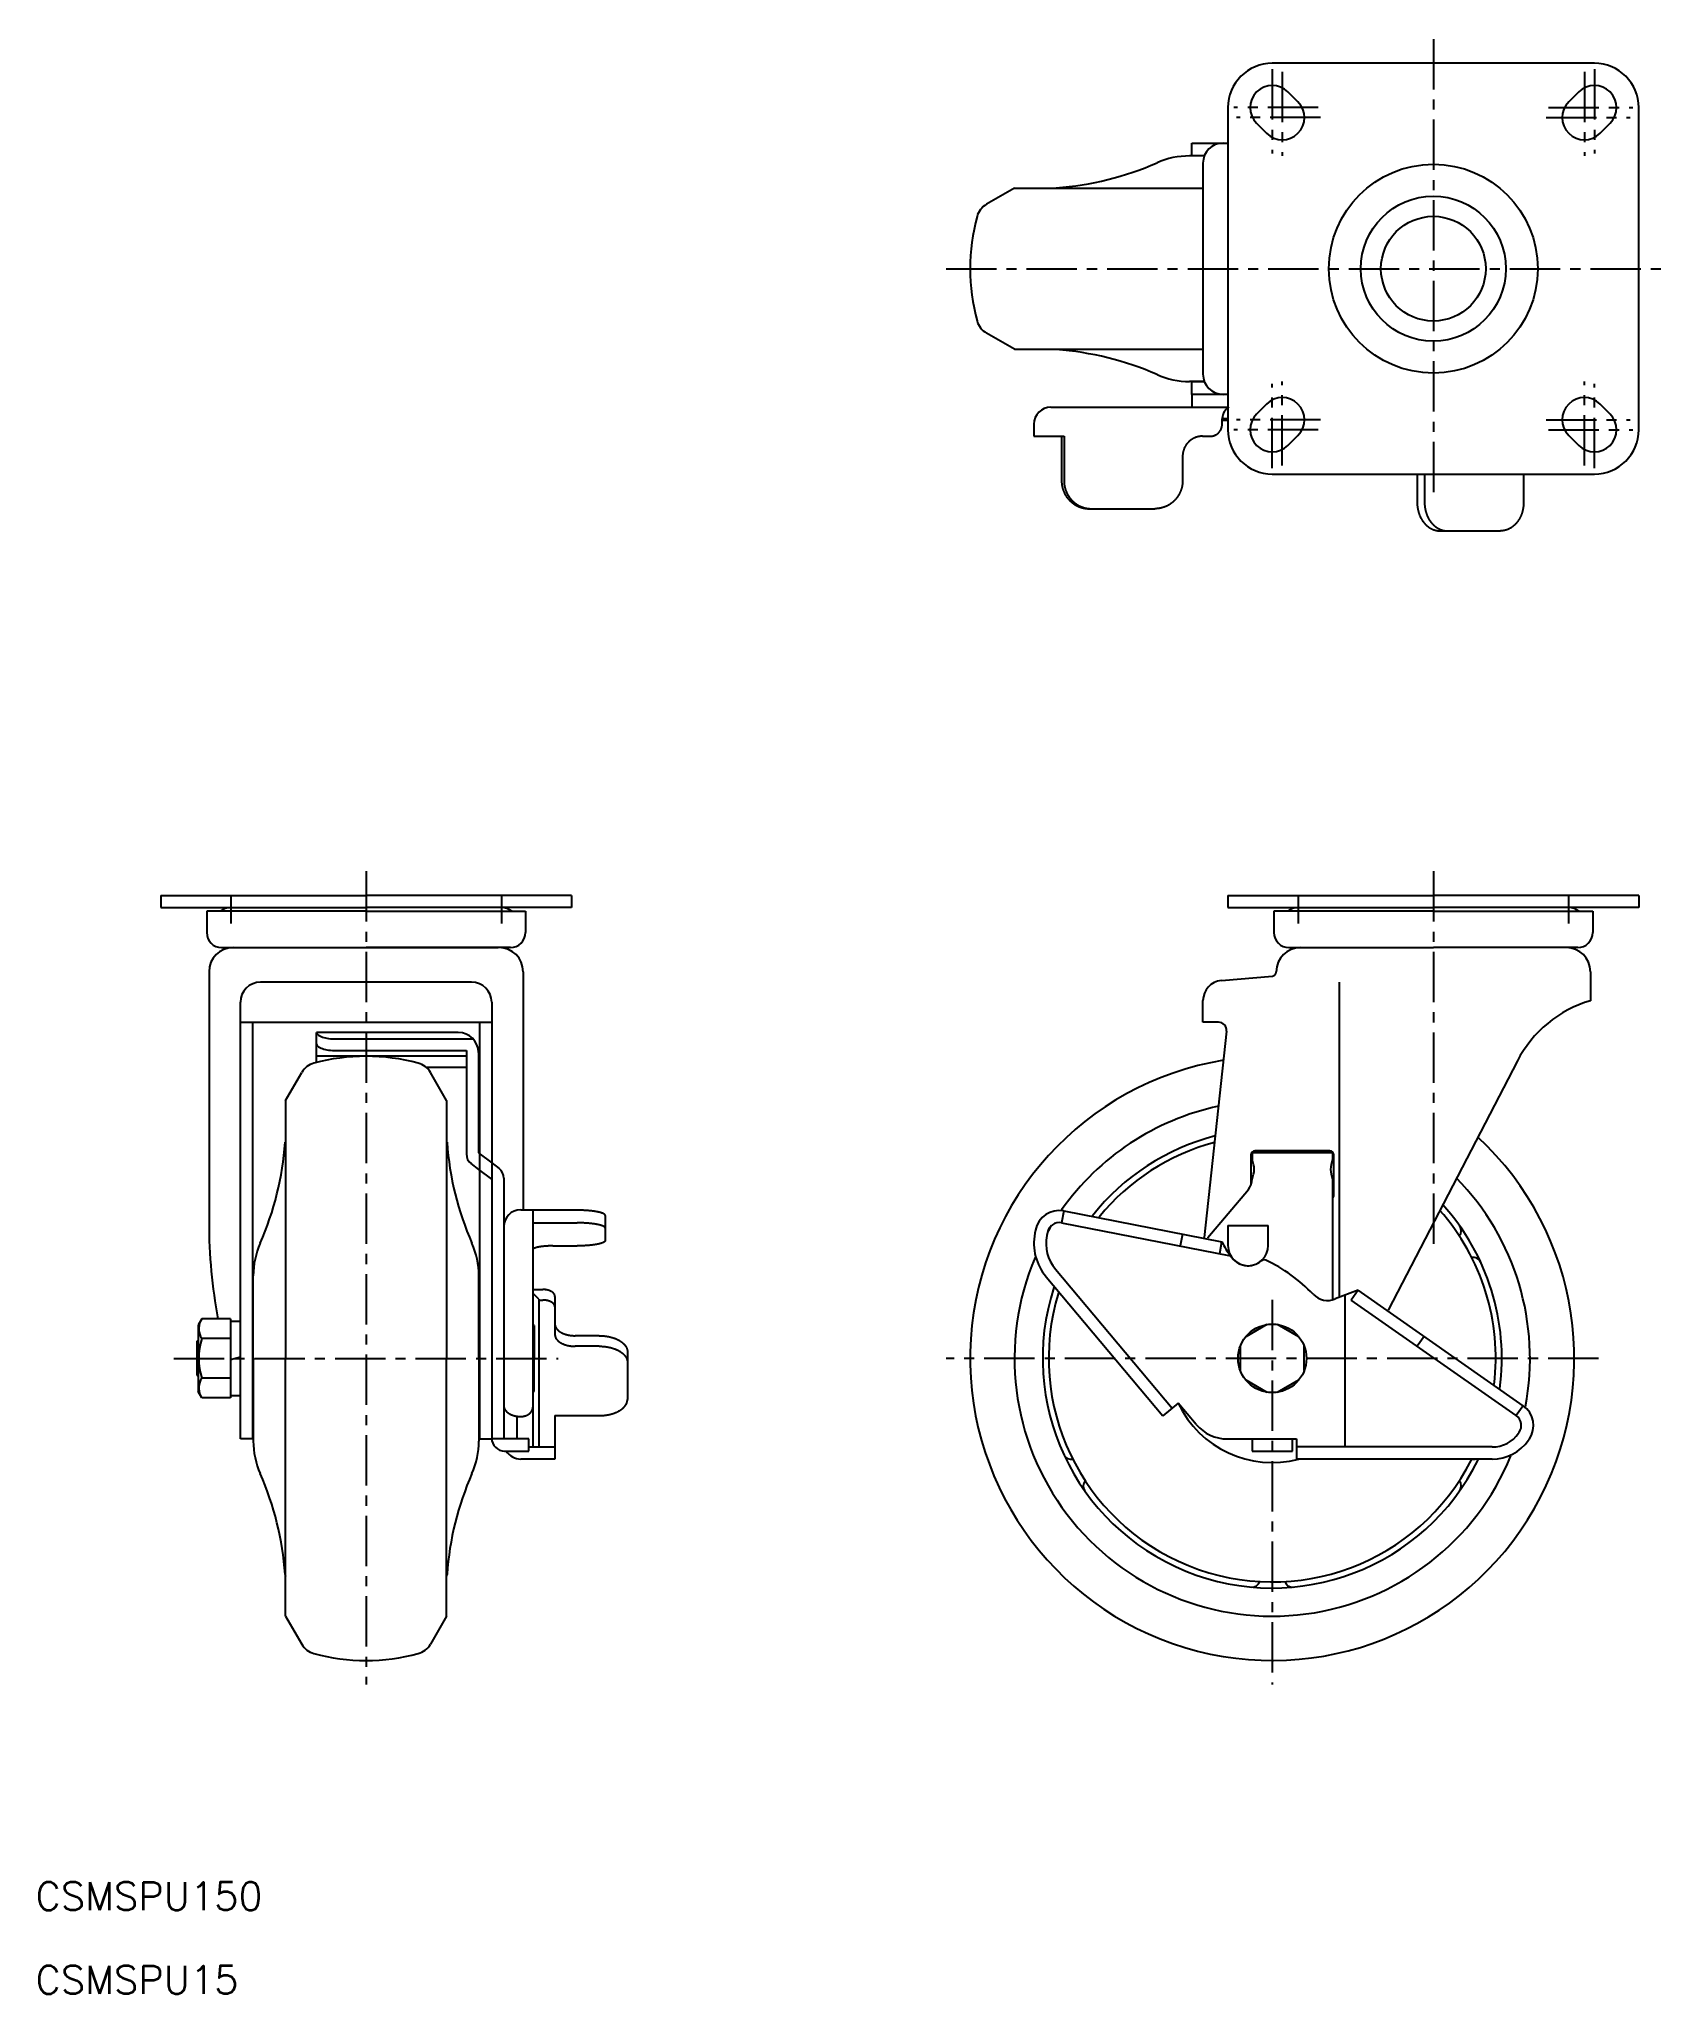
# Model space of a CAD drawing. Extents: x 9 to 412, y 17 to 503.
import ezdxf

# ---------------------------------------------------------------- set-up
doc = ezdxf.new("R2010")
doc.units = 0
doc.header["$LTSCALE"] = 10
doc.linetypes.add('CENTER', pattern=[2, 1.25, -0.25, 0.25, -0.25])
doc.linetypes.add('DASHED', pattern=[0.75, 0.5, -0.25])
doc.layers.get('0').update_dxf_attribs({"linetype": 'CONTINUOUS'})
doc.layers.add('CENTER', color=1, linetype='CENTER')
doc.styles.get("Standard").update_dxf_attribs({"font": 'txt.shx'})

msp = doc.modelspace()

# ---------------------------------------------------------------- texts
for s, p in [('CSMSPU150', (7.911695, 37.969454)), ('CSMSPU15', (7.911695, 17.214354))]:
    msp.add_text(s, height=7).set_placement(p)

# ---------------------------------------------------------------- linework, layer by layer
at = {"color": 7, "linetype": 'CONTINUOUS'}
for p, q in [((395, 496.546218), (315, 496.546218)), ((304, 485.546218), (304, 405.546218)), ((321.389087, 486.935306), (318.889087, 489.435306)), ((391.110913, 489.435306), (388.610913, 486.935306)), ((406, 405.546218), (406, 485.546218)), ((311.110913, 481.657131), (313.610913, 479.157131)), ((396.389087, 479.157131), (398.889087, 481.657131)), ((295, 473.546218), (295, 476.746218)), ((295, 476.746218), (304, 476.746218)), ((298.135238, 473.546218), (294.474838, 473.546218)), ((298.135238, 473.546218), (295, 473.546218)), ((297.8, 471.746218), (297.8, 419.346218)), ((251, 465.546218), (244.033595, 461.524163)), ((251, 465.546218), (297.8, 465.546218)), ((251, 425.546218), (244.033595, 429.568274)), ((251, 425.546218), (297.8, 425.546218)), ((298.135238, 417.546218), (294.474838, 417.546218)), ((295, 414.346218), (295, 417.546218)), ((295, 417.546218), (298.135238, 417.546218)), ((304, 414.346218), (295, 414.346218)), ((295, 414.346218), (295, 411.146218)), ((295, 414.346218), (295, 411.146218)), ((260.029214, 411.146218), (304, 411.146218)), ((304, 408.246218), (302.560376, 408.246218)), ((302.560376, 406.946218), (302.560376, 408.246218)), ((302.560376, 406.946218), (302.560376, 407.946218)), ((302.560376, 407.946218), (304, 407.946218)), ((313.610913, 411.935306), (311.110913, 409.435306)), ((398.889087, 409.435306), (396.389087, 411.935306)), ((255.829214, 406.946218), (255.829214, 403.946218)), ((255.829214, 403.946218), (263.295289, 403.946218)), ((262.6847, 403.946218), (262.6847, 392.946218)), ((263.295289, 403.946218), (263.295289, 392.946218)), ((297.652241, 403.946218), (299.615495, 403.946218)), ((297.652241, 403.946218), (299.615495, 403.946218)), ((318.889087, 401.657131), (321.389087, 404.157131)), ((388.610913, 404.157131), (391.110913, 401.657131)), ((292.744105, 398.946218), (292.744105, 392.946218)), ((315, 394.546218), (395, 394.546218)), ((350.98785, 394.546218), (350.98785, 387.446218)), ((352.823294, 394.546218), (352.823294, 387.446218)), ((377.397856, 394.546218), (377.397856, 387.446218)), ((269.556091, 385.946218), (285.872714, 385.946218)), ((356.721914, 380.446218), (371.663791, 380.446218)), ((39, 289.93), (39, 286.93)), ((39, 289.93), (90, 289.93)), ((39, 286.93), (90, 286.93)), ((56.5, 286.93), (58.142357, 286.93)), ((141, 289.93), (90, 289.93)), ((123.5, 286.93), (90, 286.93)), ((123.5, 286.93), (121.857643, 286.93)), ((141, 286.93), (123.5, 286.93)), ((141, 289.93), (141, 286.93)), ((304, 289.93), (304, 286.93)), ((304, 289.93), (355, 289.93)), ((304, 286.93), (355, 286.93)), ((321.5, 286.93), (323.142357, 286.93)), ((406, 289.93), (355, 289.93)), ((406, 286.93), (355, 286.93)), ((388.5, 286.93), (386.857643, 286.93)), ((406, 289.93), (406, 286.93)), ((50.435, 286), (50.435, 280.7)), ((90, 286), (50.435, 286)), ((90, 286), (129.565, 286)), ((129.565, 286), (129.565, 280.7)), ((315.435, 286), (315.435, 280.7)), ((355, 286), (315.435, 286)), ((355, 286), (394.565, 286)), ((394.565, 286), (394.565, 280.7)), ((54.135, 277), (90, 277)), ((57, 277), (90, 277)), ((57.2, 277), (122.8, 277)), ((125.865, 277), (90, 277)), ((123, 277), (90, 277)), ((319.135, 277), (355, 277)), ((388, 277), (355, 277)), ((390.865, 277), (381.5, 277)), ((51, 271), (51, 208.653493)), ((116.2, 268.407706), (63.8, 268.407706)), ((129, 271), (129, 211.907133)), ((302.364221, 268.807024), (315.087156, 269.920136)), ((316, 270.916331), (316, 271)), ((331.6, 268.407706), (331.6, 190.263655)), ((394, 271), (394, 263.8)), ((58.8, 155), (58.8, 263.407706)), ((121.2, 263.407706), (121.2, 155.2)), ((297.8, 258.475447), (297.8, 263.82605)), ((58.8, 258.475447), (121.2, 258.475447)), ((61.8, 258.475447), (61.8, 155)), ((118.2, 258.475447), (118.2, 155)), ((301.651786, 258.475447), (297.8, 258.475447)), ((77.7, 248.463491), (77.7, 255.924128)), ((112.9, 255.924128), (77.7, 255.924128)), ((82.7, 254.298002), (116.590118, 254.298002)), ((303.640276, 256.261183), (298.119384, 205.024103)), ((77.7, 250.098964), (114.9, 250.098964)), ((82.7, 251.421861), (114.9, 251.421861)), ((114.9, 251.421861), (114.9, 225.749425)), ((117.9, 250.924128), (117.9, 226)), ((375.860325, 248.845619), (343.751181, 186.980103)), ((70, 239), (74.022056, 245.966405)), ((104.813348, 247.33673), (114.9, 247.33673)), ((110, 239), (105.977944, 245.966405)), ((70, 239), (70, 175)), ((110, 239), (110, 175)), ((118, 221.915314), (116.092674, 223.354936)), ((117.9, 226), (118, 225.924521)), ((121.2, 223.509207), (123.007326, 222.145064)), ((309.7, 225.5), (309.7, 217.980132)), ((310, 226), (310, 226.214143)), ((310, 226), (310, 224.368627)), ((330, 226), (310, 226)), ((329.3, 226.5), (310.7, 226.5)), ((330, 226), (330, 224.368627)), ((330.3, 215.5), (330.3, 225.5)), ((124.2, 219.750575), (124.2, 155)), ((330, 219.5), (330, 189.535994)), ((299.047148, 204.991019), (309.064178, 216.92885)), ((128.4, 211.907133), (131.4, 211.907133)), ((131.4, 211.907133), (131.4, 153)), ((142.4, 211.793221), (131.4, 211.793221)), ((149.4, 210.457558), (149.4, 204.263407)), ((263.257127, 211.596896), (262.6847, 208.652014)), ((263.257127, 211.596896), (302.522215, 203.964536)), ((124.2, 207.707133), (124.2, 155)), ((131.4, 208.652014), (142.4, 208.652014)), ((256.22251, 206.851987), (256.068061, 206.057412)), ((259.167392, 206.27956), (259.012942, 205.484985)), ((262.6847, 208.652014), (304.675794, 200.489772)), ((292.705943, 205.872626), (292.133516, 202.927744)), ((301.949788, 201.019654), (302.522215, 203.964536)), ((304, 208), (314, 208)), ((304, 208), (304, 203)), ((314, 203), (314, 208)), ((136.4, 202.927744), (142.4, 202.927744)), ((62, 175), (62, 195.525162)), ((118, 175), (118, 195.525162)), ((258.870636, 195.220656), (287.840547, 160.695661)), ((261.16877, 197.149019), (290.138681, 162.624023)), ((131.4, 192.099269), (133.9, 192.099269)), ((132.9, 189.728906), (131.4, 191.228906)), ((132.9, 189.728906), (132.9, 153)), ((132.9, 189.477983), (133.9, 189.477983)), ((136.9, 190.37854), (136.9, 180.874336)), ((336.325538, 191.935439), (330.641826, 189.747092)), ((333, 190.655038), (333, 153)), ((336.325538, 191.935439), (334.604809, 189.477983)), ((375.562411, 160.799161), (334.604809, 189.477983)), ((377.28314, 163.256617), (336.325538, 191.935439)), ((49.203527, 184.814955), (48.3, 183.25)), ((56.3, 184.814955), (49.203527, 184.814955)), ((56.3, 184.814955), (56.3, 165.185045)), ((48.3, 183.25), (48.3, 166.75)), ((56.3, 179.907477), (49.203527, 179.907477)), ((56.3, 184.2), (58.8, 184.2)), ((131.7, 183.2), (131.7, 175)), ((147.9, 180.62774), (141.9, 180.62774)), ((313.657699, 183.393344), (308.402301, 180.359139)), ((321.597699, 180.359139), (316.342301, 183.393344)), ((352.708579, 180.46391), (350.98785, 178.006454)), ((48.1, 179.25), (48.3, 179.45)), ((48.1, 170.75), (48.1, 179.25)), ((58.8, 175.334936), (56.3, 174.665064)), ((62, 175), (62, 154.474838)), ((70, 111), (70, 175)), ((110, 111), (110, 175)), ((118, 175), (118, 154.474838)), ((131.7, 166.8), (131.7, 175)), ((131.7, 167.8), (131.7, 175)), ((147.9, 178.006454), (141.9, 178.006454)), ((154.9, 176.612705), (154.9, 164.814196)), ((307.06, 178.034205), (307.06, 171.965795)), ((322.94, 171.965795), (322.94, 178.034205)), ((48.1, 170.75), (48.3, 170.55)), ((56.3, 170.092523), (49.203527, 170.092523)), ((49.203527, 165.185045), (48.3, 166.75)), ((56.3, 165.185045), (49.203527, 165.185045)), ((56.3, 165.8), (58.8, 165.8)), ((308.402301, 169.640861), (313.657699, 166.606656)), ((316.342301, 166.606656), (321.597699, 169.640861)), ((127.4, 160.644742), (127.4, 155)), ((136.9, 160.799161), (147.9, 160.799161)), ((136.9, 160.799161), (136.9, 150)), ((291.670769, 163.909599), (287.840547, 160.695661)), ((296.149443, 158.572124), (291.670769, 163.909599)), ((377.28314, 163.256617), (375.562411, 160.799161)), ((376.152384, 156.411389), (376.299138, 156.620975)), ((61.8, 155), (58.8, 155)), ((118.2, 155), (121.2, 155)), ((130.4, 155), (121.2, 155)), ((124.4, 152), (130.4, 152)), ((130.4, 152), (130.4, 155)), ((130.4, 153), (136.9, 153)), ((303.809887, 155), (321, 155)), ((308, 155), (315, 155)), ((310, 155), (310, 152)), ((310, 152), (320, 152)), ((320, 152), (320, 155)), ((321, 155), (321, 150)), ((369.599167, 153), (321, 153)), ((378.60984, 154.690659), (378.756594, 154.900246)), ((136.9, 150), (128.4, 150)), ((369.599167, 150), (321, 150)), ((70, 111), (74.022056, 104.033595)), ((110, 111), (105.977944, 104.033595))]:
    msp.add_line(p, q, dxfattribs=at)
at = {"color": 3, "linetype": 'DASHED'}
for p, q in [((118, 225.924521), (121.2, 223.509207)), ((121.2, 219.5), (118, 221.915314)), ((48.1, 179.25), (48.3, 179.25)), ((48.1, 170.75), (48.3, 170.75))]:
    msp.add_line(p, q, dxfattribs=at)
at = {"color": 7, "linetype": 'CONTINUOUS'}
for points in [[(77.7, 255.924128, 0.230235), (77.942036, 255.426363, 0.088024), (79.164466, 254.774283, 0.045163), (80.650716, 254.435414, 0.033489), (82.7, 254.298002, 0.033489)], [(77.7, 253.047987, 0.230235), (77.942036, 252.550222, 0.088024), (79.164466, 251.898142, 0.045163), (80.650716, 251.559273, 0.033489), (82.7, 251.421861, 0.033489)], [(131.4, 183.153403, -0.033192), (131.619691, 183.04172, -0.264449), (131.7, 182.900498)], [(131.7, 180.851986, -0.264449), (131.619691, 180.710763, -0.033192), (131.4, 180.59908, -0.033192)], [(131.4, 177.559523, -0.044018), (131.578706, 177.381354, -0.176531), (131.7, 177.048512)], [(131.4, 172.440477, 0.044018), (131.578706, 172.618646, 0.176531), (131.7, 172.951488)], [(131.7, 169.148014, 0.264449), (131.619691, 169.289237, 0.033192), (131.4, 169.40092, 0.033192)], [(131.4, 166.846597, 0.033192), (131.619691, 166.95828, 0.264449), (131.7, 167.099502)]]:
    msp.add_lwpolyline(points, format="xyb", dxfattribs=at)
for points in [[(304.216, 411.07, 0), (304.194, 411.062, 0), (304.172, 411.054, 0), (304.15, 411.046, 0), (304.129, 411.037, 0), (304.107, 411.029, 0), (304.086, 411.019, 0), (304.064, 411.01, 0), (304.043, 411, 0), (304.022, 410.989, 0), (304.001, 410.979, 0), (303.979, 410.968, 0), (303.958, 410.957, 0), (303.937, 410.945, 0), (303.917, 410.933, 0), (303.896, 410.921, 0), (303.875, 410.908, 0), (303.854, 410.895, 0), (303.834, 410.882, 0), (303.813, 410.868, 0), (303.793, 410.854, 0), (303.773, 410.84, 0), (303.753, 410.825, 0), (303.733, 410.811, 0), (303.713, 410.795, 0), (303.693, 410.78, 0), (303.673, 410.764, 0), (303.654, 410.748, 0), (303.634, 410.731, 0), (303.615, 410.714, 0), (303.595, 410.697, 0), (303.576, 410.68, 0), (303.557, 410.662, 0), (303.538, 410.644, 0), (303.52, 410.626, 0), (303.501, 410.607, 0), (303.482, 410.588, 0), (303.464, 410.569, 0), (303.446, 410.55, 0), (303.428, 410.53, 0), (303.41, 410.51, 0), (303.392, 410.489, 0), (303.374, 410.469, 0), (303.357, 410.448, 0), (303.339, 410.427, 0), (303.322, 410.405, 0), (303.305, 410.383, 0), (303.288, 410.361, 0), (303.271, 410.339, 0), (303.255, 410.317, 0), (303.238, 410.294, 0), (303.222, 410.271, 0), (303.206, 410.247, 0), (303.19, 410.224, 0), (303.174, 410.2, 0), (303.158, 410.176, 0), (303.143, 410.151, 0), (303.127, 410.127, 0), (303.112, 410.102, 0), (303.097, 410.077, 0), (303.083, 410.051, 0), (303.068, 410.026, 0), (303.054, 410, 0), (303.039, 409.974, 0), (303.025, 409.948, 0), (303.011, 409.921, 0), (302.998, 409.895, 0), (302.984, 409.868, 0), (302.971, 409.841, 0), (302.958, 409.813, 0), (302.945, 409.786, 0), (302.932, 409.758, 0), (302.92, 409.73, 0), (302.907, 409.702, 0), (302.895, 409.674, 0), (302.883, 409.645, 0), (302.871, 409.616, 0), (302.86, 409.587, 0), (302.848, 409.558, 0), (302.837, 409.529, 0), (302.826, 409.499, 0), (302.816, 409.47, 0), (302.805, 409.44, 0), (302.795, 409.41, 0), (302.785, 409.38, 0), (302.775, 409.35, 0), (302.765, 409.319, 0), (302.756, 409.289, 0), (302.746, 409.258, 0), (302.737, 409.227, 0), (302.728, 409.196, 0), (302.72, 409.165, 0), (302.711, 409.134, 0), (302.703, 409.102, 0), (302.695, 409.07, 0), (302.687, 409.039, 0), (302.68, 409.007, 0), (302.673, 408.975, 0), (302.666, 408.943, 0), (302.659, 408.911, 0), (302.652, 408.879, 0), (302.646, 408.846, 0), (302.64, 408.814, 0), (302.634, 408.781, 0), (302.628, 408.748, 0), (302.622, 408.716, 0), (302.617, 408.683, 0), (302.612, 408.65, 0), (302.607, 408.617, 0), (302.603, 408.584, 0), (302.598, 408.551, 0), (302.594, 408.518, 0), (302.59, 408.484, 0), (302.587, 408.451, 0), (302.583, 408.418, 0), (302.58, 408.384, 0), (302.577, 408.351, 0), (302.575, 408.317, 0), (302.572, 408.283, 0), (302.57, 408.25, 0), (302.568, 408.216, 0), (302.566, 408.183, 0), (302.565, 408.149, 0), (302.563, 408.115, 0), (302.562, 408.081, 0), (302.561, 408.048, 0), (302.561, 408.014, 0), (302.56, 407.98, 0), (302.56, 407.946, 0)], [(297.652, 403.946, 0), (297.592, 403.946, 0), (297.532, 403.945, 0), (297.472, 403.943, 0), (297.411, 403.94, 0), (297.351, 403.937, 0), (297.291, 403.933, 0), (297.231, 403.928, 0), (297.171, 403.922, 0), (297.111, 403.916, 0), (297.051, 403.909, 0), (296.992, 403.901, 0), (296.932, 403.892, 0), (296.873, 403.883, 0), (296.813, 403.873, 0), (296.754, 403.862, 0), (296.695, 403.85, 0), (296.636, 403.838, 0), (296.577, 403.825, 0), (296.518, 403.811, 0), (296.46, 403.796, 0), (296.401, 403.781, 0), (296.343, 403.765, 0), (296.285, 403.748, 0), (296.227, 403.731, 0), (296.17, 403.713, 0), (296.113, 403.694, 0), (296.056, 403.674, 0), (295.999, 403.654, 0), (295.942, 403.633, 0), (295.886, 403.611, 0), (295.83, 403.589, 0), (295.774, 403.566, 0), (295.718, 403.542, 0), (295.663, 403.517, 0), (295.608, 403.492, 0), (295.554, 403.466, 0), (295.499, 403.44, 0), (295.445, 403.412, 0), (295.392, 403.384, 0), (295.339, 403.356, 0), (295.286, 403.327, 0), (295.233, 403.297, 0), (295.181, 403.266, 0), (295.129, 403.235, 0), (295.077, 403.203, 0), (295.026, 403.17, 0), (294.976, 403.137, 0), (294.925, 403.104, 0), (294.876, 403.069, 0), (294.826, 403.034, 0), (294.777, 402.999, 0), (294.728, 402.962, 0), (294.68, 402.925, 0), (294.633, 402.888, 0), (294.585, 402.85, 0), (294.539, 402.811, 0), (294.492, 402.772, 0), (294.446, 402.732, 0), (294.401, 402.692, 0), (294.356, 402.651, 0), (294.312, 402.609, 0), (294.268, 402.567, 0), (294.225, 402.525, 0), (294.182, 402.482, 0), (294.139, 402.438, 0), (294.098, 402.394, 0), (294.056, 402.349, 0), (294.016, 402.304, 0), (293.975, 402.258, 0), (293.936, 402.212, 0), (293.897, 402.165, 0), (293.858, 402.118, 0), (293.82, 402.071, 0), (293.783, 402.022, 0), (293.746, 401.974, 0), (293.71, 401.925, 0), (293.674, 401.875, 0), (293.639, 401.825, 0), (293.605, 401.775, 0), (293.571, 401.724, 0), (293.538, 401.673, 0), (293.506, 401.621, 0), (293.474, 401.569, 0), (293.442, 401.517, 0), (293.412, 401.464, 0), (293.382, 401.411, 0), (293.352, 401.357, 0), (293.324, 401.303, 0), (293.296, 401.249, 0), (293.268, 401.194, 0), (293.241, 401.139, 0), (293.215, 401.084, 0), (293.19, 401.028, 0), (293.165, 400.972, 0), (293.141, 400.916, 0), (293.118, 400.86, 0), (293.095, 400.803, 0), (293.073, 400.746, 0), (293.052, 400.688, 0), (293.031, 400.631, 0), (293.011, 400.573, 0), (292.992, 400.515, 0), (292.973, 400.456, 0), (292.955, 400.398, 0), (292.938, 400.339, 0), (292.922, 400.28, 0), (292.906, 400.221, 0), (292.891, 400.161, 0), (292.877, 400.102, 0), (292.863, 400.042, 0), (292.851, 399.982, 0), (292.838, 399.922, 0), (292.827, 399.861, 0), (292.816, 399.801, 0), (292.806, 399.741, 0), (292.797, 399.68, 0), (292.789, 399.619, 0), (292.781, 399.558, 0), (292.774, 399.497, 0), (292.768, 399.436, 0), (292.762, 399.375, 0), (292.757, 399.314, 0), (292.753, 399.253, 0), (292.75, 399.192, 0), (292.747, 399.13, 0), (292.746, 399.069, 0), (292.744, 399.008, 0), (292.744, 398.946, 0)], [(299.615, 403.946, 0), (299.652, 403.946, 0), (299.688, 403.947, 0), (299.724, 403.948, 0), (299.76, 403.95, 0), (299.796, 403.952, 0), (299.832, 403.954, 0), (299.868, 403.957, 0), (299.904, 403.961, 0), (299.94, 403.964, 0), (299.976, 403.969, 0), (300.012, 403.974, 0), (300.048, 403.979, 0), (300.083, 403.984, 0), (300.119, 403.99, 0), (300.155, 403.997, 0), (300.19, 404.004, 0), (300.225, 404.011, 0), (300.261, 404.019, 0), (300.296, 404.027, 0), (300.331, 404.036, 0), (300.366, 404.045, 0), (300.401, 404.055, 0), (300.436, 404.065, 0), (300.47, 404.075, 0), (300.505, 404.086, 0), (300.539, 404.098, 0), (300.573, 404.109, 0), (300.608, 404.122, 0), (300.642, 404.134, 0), (300.675, 404.147, 0), (300.709, 404.161, 0), (300.742, 404.175, 0), (300.776, 404.189, 0), (300.809, 404.204, 0), (300.842, 404.219, 0), (300.875, 404.234, 0), (300.907, 404.25, 0), (300.94, 404.267, 0), (300.972, 404.283, 0), (301.004, 404.3, 0), (301.035, 404.318, 0), (301.067, 404.336, 0), (301.098, 404.354, 0), (301.129, 404.373, 0), (301.16, 404.392, 0), (301.191, 404.412, 0), (301.221, 404.432, 0), (301.252, 404.452, 0), (301.282, 404.472, 0), (301.311, 404.493, 0), (301.341, 404.515, 0), (301.37, 404.537, 0), (301.399, 404.559, 0), (301.427, 404.581, 0), (301.456, 404.604, 0), (301.484, 404.627, 0), (301.512, 404.651, 0), (301.539, 404.675, 0), (301.566, 404.699, 0), (301.593, 404.723, 0), (301.62, 404.748, 0), (301.646, 404.773, 0), (301.672, 404.799, 0), (301.698, 404.825, 0), (301.723, 404.851, 0), (301.748, 404.878, 0), (301.773, 404.904, 0), (301.798, 404.932, 0), (301.822, 404.959, 0), (301.845, 404.987, 0), (301.869, 405.015, 0), (301.892, 405.043, 0), (301.915, 405.072, 0), (301.937, 405.101, 0), (301.959, 405.13, 0), (301.981, 405.159, 0), (302.002, 405.189, 0), (302.023, 405.219, 0), (302.044, 405.249, 0), (302.064, 405.28, 0), (302.084, 405.31, 0), (302.103, 405.341, 0), (302.123, 405.372, 0), (302.141, 405.404, 0), (302.16, 405.436, 0), (302.178, 405.468, 0), (302.195, 405.5, 0), (302.213, 405.532, 0), (302.229, 405.565, 0), (302.246, 405.597, 0), (302.262, 405.63, 0), (302.278, 405.664, 0), (302.293, 405.697, 0), (302.308, 405.73, 0), (302.322, 405.764, 0), (302.336, 405.798, 0), (302.35, 405.832, 0), (302.363, 405.867, 0), (302.376, 405.901, 0), (302.388, 405.936, 0), (302.4, 405.97, 0), (302.412, 406.005, 0), (302.423, 406.04, 0), (302.434, 406.075, 0), (302.444, 406.111, 0), (302.454, 406.146, 0), (302.463, 406.182, 0), (302.472, 406.217, 0), (302.481, 406.253, 0), (302.489, 406.289, 0), (302.497, 406.325, 0), (302.504, 406.361, 0), (302.511, 406.397, 0), (302.517, 406.433, 0), (302.523, 406.47, 0), (302.529, 406.506, 0), (302.534, 406.542, 0), (302.538, 406.579, 0), (302.542, 406.616, 0), (302.546, 406.652, 0), (302.55, 406.689, 0), (302.552, 406.726, 0), (302.555, 406.762, 0), (302.557, 406.799, 0), (302.558, 406.836, 0), (302.559, 406.873, 0), (302.56, 406.909, 0), (302.56, 406.946, 0)], [(299.615, 403.946, 0), (299.652, 403.946, 0), (299.688, 403.947, 0), (299.724, 403.948, 0), (299.76, 403.95, 0), (299.796, 403.952, 0), (299.832, 403.954, 0), (299.868, 403.957, 0), (299.904, 403.961, 0), (299.94, 403.964, 0), (299.976, 403.969, 0), (300.012, 403.974, 0), (300.048, 403.979, 0), (300.083, 403.984, 0), (300.119, 403.99, 0), (300.155, 403.997, 0), (300.19, 404.004, 0), (300.225, 404.011, 0), (300.261, 404.019, 0), (300.296, 404.027, 0), (300.331, 404.036, 0), (300.366, 404.045, 0), (300.401, 404.055, 0), (300.436, 404.065, 0), (300.47, 404.075, 0), (300.505, 404.086, 0), (300.539, 404.098, 0), (300.573, 404.109, 0), (300.608, 404.122, 0), (300.642, 404.134, 0), (300.675, 404.147, 0), (300.709, 404.161, 0), (300.742, 404.175, 0), (300.776, 404.189, 0), (300.809, 404.204, 0), (300.842, 404.219, 0), (300.875, 404.234, 0), (300.907, 404.25, 0), (300.94, 404.267, 0), (300.972, 404.283, 0), (301.004, 404.3, 0), (301.035, 404.318, 0), (301.067, 404.336, 0), (301.098, 404.354, 0), (301.129, 404.373, 0), (301.16, 404.392, 0), (301.191, 404.412, 0), (301.221, 404.432, 0), (301.252, 404.452, 0), (301.282, 404.472, 0), (301.311, 404.493, 0), (301.341, 404.515, 0), (301.37, 404.537, 0), (301.399, 404.559, 0), (301.427, 404.581, 0), (301.456, 404.604, 0), (301.484, 404.627, 0), (301.512, 404.651, 0), (301.539, 404.675, 0), (301.566, 404.699, 0), (301.593, 404.723, 0), (301.62, 404.748, 0), (301.646, 404.773, 0), (301.672, 404.799, 0), (301.698, 404.825, 0), (301.723, 404.851, 0), (301.748, 404.878, 0), (301.773, 404.904, 0), (301.798, 404.932, 0), (301.822, 404.959, 0), (301.845, 404.987, 0), (301.869, 405.015, 0), (301.892, 405.043, 0), (301.915, 405.072, 0), (301.937, 405.101, 0), (301.959, 405.13, 0), (301.981, 405.159, 0), (302.002, 405.189, 0), (302.023, 405.219, 0), (302.044, 405.249, 0), (302.064, 405.28, 0), (302.084, 405.31, 0), (302.103, 405.341, 0), (302.123, 405.372, 0), (302.141, 405.404, 0), (302.16, 405.436, 0), (302.178, 405.468, 0), (302.195, 405.5, 0), (302.213, 405.532, 0), (302.229, 405.565, 0), (302.246, 405.597, 0), (302.262, 405.63, 0), (302.278, 405.664, 0), (302.293, 405.697, 0), (302.308, 405.73, 0), (302.322, 405.764, 0), (302.336, 405.798, 0), (302.35, 405.832, 0), (302.363, 405.867, 0), (302.376, 405.901, 0), (302.388, 405.936, 0), (302.4, 405.97, 0), (302.412, 406.005, 0), (302.423, 406.04, 0), (302.434, 406.075, 0), (302.444, 406.111, 0), (302.454, 406.146, 0), (302.463, 406.182, 0), (302.472, 406.217, 0), (302.481, 406.253, 0), (302.489, 406.289, 0), (302.497, 406.325, 0), (302.504, 406.361, 0), (302.511, 406.397, 0), (302.517, 406.433, 0), (302.523, 406.47, 0), (302.529, 406.506, 0), (302.534, 406.542, 0), (302.538, 406.579, 0), (302.542, 406.616, 0), (302.546, 406.652, 0), (302.55, 406.689, 0), (302.552, 406.726, 0), (302.555, 406.762, 0), (302.557, 406.799, 0), (302.558, 406.836, 0), (302.559, 406.873, 0), (302.56, 406.909, 0), (302.56, 406.946, 0)], [(262.685, 392.946, 0), (262.685, 392.86, 0), (262.687, 392.774, 0), (262.689, 392.689, 0), (262.693, 392.603, 0), (262.698, 392.517, 0), (262.703, 392.431, 0), (262.71, 392.346, 0), (262.718, 392.26, 0), (262.727, 392.175, 0), (262.736, 392.089, 0), (262.747, 392.004, 0), (262.759, 391.919, 0), (262.772, 391.834, 0), (262.786, 391.749, 0), (262.801, 391.665, 0), (262.817, 391.581, 0), (262.834, 391.496, 0), (262.852, 391.413, 0), (262.871, 391.329, 0), (262.891, 391.245, 0), (262.912, 391.162, 0), (262.934, 391.079, 0), (262.957, 390.997, 0), (262.981, 390.914, 0), (263.006, 390.832, 0), (263.032, 390.75, 0), (263.058, 390.669, 0), (263.086, 390.588, 0), (263.115, 390.507, 0), (263.145, 390.427, 0), (263.176, 390.347, 0), (263.208, 390.267, 0), (263.241, 390.188, 0), (263.274, 390.11, 0), (263.309, 390.031, 0), (263.344, 389.953, 0), (263.381, 389.876, 0), (263.418, 389.799, 0), (263.457, 389.722, 0), (263.496, 389.646, 0), (263.536, 389.571, 0), (263.577, 389.496, 0), (263.619, 389.421, 0), (263.662, 389.347, 0), (263.706, 389.274, 0), (263.751, 389.201, 0), (263.796, 389.129, 0), (263.843, 389.057, 0), (263.89, 388.986, 0), (263.938, 388.916, 0), (263.987, 388.846, 0), (264.037, 388.776, 0), (264.088, 388.708, 0), (264.139, 388.64, 0), (264.191, 388.572, 0), (264.244, 388.505, 0), (264.298, 388.439, 0), (264.353, 388.374, 0), (264.408, 388.309, 0), (264.465, 388.245, 0), (264.522, 388.182, 0), (264.58, 388.119, 0), (264.638, 388.058, 0), (264.697, 387.996, 0), (264.757, 387.936, 0), (264.818, 387.876, 0), (264.879, 387.818, 0), (264.942, 387.76, 0), (265.004, 387.702, 0), (265.068, 387.646, 0), (265.132, 387.59, 0), (265.197, 387.535, 0), (265.262, 387.481, 0), (265.329, 387.428, 0), (265.395, 387.375, 0), (265.463, 387.324, 0), (265.531, 387.273, 0), (265.599, 387.223, 0), (265.669, 387.174, 0), (265.739, 387.126, 0), (265.809, 387.079, 0), (265.88, 387.032, 0), (265.951, 386.987, 0), (266.023, 386.942, 0), (266.096, 386.898, 0), (266.169, 386.856, 0), (266.243, 386.814, 0), (266.317, 386.773, 0), (266.392, 386.733, 0), (266.467, 386.694, 0), (266.542, 386.655, 0), (266.618, 386.618, 0), (266.695, 386.582, 0), (266.772, 386.547, 0), (266.849, 386.512, 0), (266.927, 386.479, 0), (267.005, 386.447, 0), (267.083, 386.415, 0), (267.162, 386.385, 0), (267.241, 386.355, 0), (267.321, 386.327, 0), (267.401, 386.3, 0), (267.481, 386.273, 0), (267.561, 386.248, 0), (267.642, 386.223, 0), (267.723, 386.2, 0), (267.805, 386.177, 0), (267.886, 386.156, 0), (267.968, 386.136, 0), (268.051, 386.116, 0), (268.133, 386.098, 0), (268.216, 386.081, 0), (268.298, 386.064, 0), (268.381, 386.049, 0), (268.465, 386.035, 0), (268.548, 386.022, 0), (268.631, 386.01, 0), (268.715, 385.999, 0), (268.799, 385.989, 0), (268.883, 385.98, 0), (268.967, 385.972, 0), (269.051, 385.965, 0), (269.135, 385.959, 0), (269.219, 385.955, 0), (269.303, 385.951, 0), (269.387, 385.948, 0), (269.472, 385.947, 0), (269.556, 385.946, 0)], [(263.295, 392.946, 0), (263.296, 392.86, 0), (263.297, 392.774, 0), (263.3, 392.689, 0), (263.304, 392.603, 0), (263.308, 392.517, 0), (263.314, 392.431, 0), (263.321, 392.346, 0), (263.328, 392.26, 0), (263.337, 392.175, 0), (263.347, 392.089, 0), (263.358, 392.004, 0), (263.37, 391.919, 0), (263.383, 391.834, 0), (263.396, 391.749, 0), (263.411, 391.665, 0), (263.427, 391.581, 0), (263.444, 391.496, 0), (263.462, 391.413, 0), (263.481, 391.329, 0), (263.501, 391.245, 0), (263.522, 391.162, 0), (263.544, 391.079, 0), (263.567, 390.997, 0), (263.591, 390.914, 0), (263.616, 390.832, 0), (263.642, 390.75, 0), (263.669, 390.669, 0), (263.697, 390.588, 0), (263.726, 390.507, 0), (263.756, 390.427, 0), (263.787, 390.347, 0), (263.818, 390.267, 0), (263.851, 390.188, 0), (263.885, 390.11, 0), (263.919, 390.031, 0), (263.955, 389.953, 0), (263.992, 389.876, 0), (264.029, 389.799, 0), (264.067, 389.722, 0), (264.107, 389.646, 0), (264.147, 389.571, 0), (264.188, 389.496, 0), (264.23, 389.421, 0), (264.273, 389.347, 0), (264.317, 389.274, 0), (264.361, 389.201, 0), (264.407, 389.129, 0), (264.453, 389.057, 0), (264.501, 388.986, 0), (264.549, 388.916, 0), (264.598, 388.846, 0), (264.648, 388.776, 0), (264.698, 388.708, 0), (264.75, 388.64, 0), (264.802, 388.572, 0), (264.855, 388.505, 0), (264.909, 388.439, 0), (264.964, 388.374, 0), (265.019, 388.309, 0), (265.075, 388.245, 0), (265.132, 388.182, 0), (265.19, 388.119, 0), (265.249, 388.058, 0), (265.308, 387.996, 0), (265.368, 387.936, 0), (265.429, 387.876, 0), (265.49, 387.818, 0), (265.552, 387.76, 0), (265.615, 387.702, 0), (265.678, 387.646, 0), (265.743, 387.59, 0), (265.808, 387.535, 0), (265.873, 387.481, 0), (265.939, 387.428, 0), (266.006, 387.375, 0), (266.073, 387.324, 0), (266.141, 387.273, 0), (266.21, 387.223, 0), (266.279, 387.174, 0), (266.349, 387.126, 0), (266.42, 387.079, 0), (266.491, 387.032, 0), (266.562, 386.987, 0), (266.634, 386.942, 0), (266.707, 386.898, 0), (266.78, 386.856, 0), (266.853, 386.814, 0), (266.928, 386.773, 0), (267.002, 386.733, 0), (267.077, 386.694, 0), (267.153, 386.655, 0), (267.229, 386.618, 0), (267.305, 386.582, 0), (267.382, 386.547, 0), (267.459, 386.512, 0), (267.537, 386.479, 0), (267.615, 386.447, 0), (267.694, 386.415, 0), (267.773, 386.385, 0), (267.852, 386.355, 0), (267.931, 386.327, 0), (268.011, 386.3, 0), (268.091, 386.273, 0), (268.172, 386.248, 0), (268.253, 386.223, 0), (268.334, 386.2, 0), (268.415, 386.177, 0), (268.497, 386.156, 0), (268.579, 386.136, 0), (268.661, 386.116, 0), (268.744, 386.098, 0), (268.826, 386.081, 0), (268.909, 386.064, 0), (268.992, 386.049, 0), (269.075, 386.035, 0), (269.158, 386.022, 0), (269.242, 386.01, 0), (269.326, 385.999, 0), (269.409, 385.989, 0), (269.493, 385.98, 0), (269.577, 385.972, 0), (269.661, 385.965, 0), (269.745, 385.959, 0), (269.83, 385.955, 0), (269.914, 385.951, 0), (269.998, 385.948, 0), (270.082, 385.947, 0), (270.167, 385.946, 0)], [(292.744, 392.946, 0), (292.744, 392.86, 0), (292.742, 392.774, 0), (292.739, 392.689, 0), (292.736, 392.603, 0), (292.731, 392.517, 0), (292.725, 392.431, 0), (292.719, 392.346, 0), (292.711, 392.26, 0), (292.702, 392.175, 0), (292.692, 392.089, 0), (292.682, 392.004, 0), (292.67, 391.919, 0), (292.657, 391.834, 0), (292.643, 391.749, 0), (292.628, 391.665, 0), (292.612, 391.581, 0), (292.595, 391.496, 0), (292.577, 391.413, 0), (292.558, 391.329, 0), (292.538, 391.245, 0), (292.517, 391.162, 0), (292.495, 391.079, 0), (292.472, 390.997, 0), (292.448, 390.914, 0), (292.423, 390.832, 0), (292.397, 390.75, 0), (292.37, 390.669, 0), (292.342, 390.588, 0), (292.314, 390.507, 0), (292.284, 390.427, 0), (292.253, 390.347, 0), (292.221, 390.267, 0), (292.188, 390.188, 0), (292.155, 390.11, 0), (292.12, 390.031, 0), (292.084, 389.953, 0), (292.048, 389.876, 0), (292.01, 389.799, 0), (291.972, 389.722, 0), (291.933, 389.646, 0), (291.893, 389.571, 0), (291.851, 389.496, 0), (291.809, 389.421, 0), (291.767, 389.347, 0), (291.723, 389.274, 0), (291.678, 389.201, 0), (291.632, 389.129, 0), (291.586, 389.057, 0), (291.539, 388.986, 0), (291.491, 388.916, 0), (291.442, 388.846, 0), (291.392, 388.776, 0), (291.341, 388.708, 0), (291.29, 388.64, 0), (291.237, 388.572, 0), (291.184, 388.505, 0), (291.13, 388.439, 0), (291.076, 388.374, 0), (291.02, 388.309, 0), (290.964, 388.245, 0), (290.907, 388.182, 0), (290.849, 388.119, 0), (290.791, 388.058, 0), (290.732, 387.996, 0), (290.672, 387.936, 0), (290.611, 387.876, 0), (290.549, 387.818, 0), (290.487, 387.76, 0), (290.424, 387.702, 0), (290.361, 387.646, 0), (290.297, 387.59, 0), (290.232, 387.535, 0), (290.166, 387.481, 0), (290.1, 387.428, 0), (290.033, 387.375, 0), (289.966, 387.324, 0), (289.898, 387.273, 0), (289.829, 387.223, 0), (289.76, 387.174, 0), (289.69, 387.126, 0), (289.62, 387.079, 0), (289.549, 387.032, 0), (289.477, 386.987, 0), (289.405, 386.942, 0), (289.333, 386.898, 0), (289.26, 386.856, 0), (289.186, 386.814, 0), (289.112, 386.773, 0), (289.037, 386.733, 0), (288.962, 386.694, 0), (288.887, 386.655, 0), (288.811, 386.618, 0), (288.734, 386.582, 0), (288.657, 386.547, 0), (288.58, 386.512, 0), (288.502, 386.479, 0), (288.424, 386.447, 0), (288.346, 386.415, 0), (288.267, 386.385, 0), (288.188, 386.355, 0), (288.108, 386.327, 0), (288.028, 386.3, 0), (287.948, 386.273, 0), (287.867, 386.248, 0), (287.787, 386.223, 0), (287.705, 386.2, 0), (287.624, 386.177, 0), (287.542, 386.156, 0), (287.46, 386.136, 0), (287.378, 386.116, 0), (287.296, 386.098, 0), (287.213, 386.081, 0), (287.13, 386.064, 0), (287.047, 386.049, 0), (286.964, 386.035, 0), (286.881, 386.022, 0), (286.797, 386.01, 0), (286.714, 385.999, 0), (286.63, 385.989, 0), (286.546, 385.98, 0), (286.462, 385.972, 0), (286.378, 385.965, 0), (286.294, 385.959, 0), (286.21, 385.955, 0), (286.126, 385.951, 0), (286.041, 385.948, 0), (285.957, 385.947, 0), (285.873, 385.946, 0)], [(350.988, 387.446, 0), (350.988, 387.36, 0), (350.99, 387.274, 0), (350.992, 387.189, 0), (350.995, 387.103, 0), (350.999, 387.017, 0), (351.003, 386.931, 0), (351.009, 386.846, 0), (351.015, 386.76, 0), (351.023, 386.675, 0), (351.031, 386.589, 0), (351.04, 386.504, 0), (351.05, 386.419, 0), (351.061, 386.334, 0), (351.072, 386.249, 0), (351.085, 386.165, 0), (351.098, 386.081, 0), (351.112, 385.996, 0), (351.127, 385.913, 0), (351.143, 385.829, 0), (351.16, 385.745, 0), (351.177, 385.662, 0), (351.196, 385.579, 0), (351.215, 385.497, 0), (351.235, 385.414, 0), (351.256, 385.332, 0), (351.277, 385.25, 0), (351.3, 385.169, 0), (351.323, 385.088, 0), (351.347, 385.007, 0), (351.372, 384.927, 0), (351.398, 384.847, 0), (351.424, 384.767, 0), (351.452, 384.688, 0), (351.48, 384.61, 0), (351.509, 384.531, 0), (351.538, 384.453, 0), (351.569, 384.376, 0), (351.6, 384.299, 0), (351.632, 384.222, 0), (351.665, 384.146, 0), (351.698, 384.071, 0), (351.733, 383.996, 0), (351.768, 383.921, 0), (351.804, 383.847, 0), (351.84, 383.774, 0), (351.877, 383.701, 0), (351.915, 383.629, 0), (351.954, 383.557, 0), (351.994, 383.486, 0), (352.034, 383.416, 0), (352.075, 383.346, 0), (352.116, 383.276, 0), (352.159, 383.208, 0), (352.201, 383.14, 0), (352.245, 383.072, 0), (352.289, 383.005, 0), (352.334, 382.939, 0), (352.38, 382.874, 0), (352.426, 382.809, 0), (352.473, 382.745, 0), (352.521, 382.682, 0), (352.569, 382.619, 0), (352.618, 382.558, 0), (352.667, 382.496, 0), (352.717, 382.436, 0), (352.768, 382.376, 0), (352.819, 382.318, 0), (352.871, 382.26, 0), (352.924, 382.202, 0), (352.977, 382.146, 0), (353.03, 382.09, 0), (353.084, 382.035, 0), (353.139, 381.981, 0), (353.194, 381.928, 0), (353.25, 381.875, 0), (353.306, 381.824, 0), (353.363, 381.773, 0), (353.42, 381.723, 0), (353.478, 381.674, 0), (353.536, 381.626, 0), (353.595, 381.579, 0), (353.654, 381.532, 0), (353.714, 381.487, 0), (353.774, 381.442, 0), (353.835, 381.398, 0), (353.896, 381.356, 0), (353.957, 381.314, 0), (354.019, 381.273, 0), (354.081, 381.233, 0), (354.144, 381.194, 0), (354.207, 381.155, 0), (354.27, 381.118, 0), (354.334, 381.082, 0), (354.398, 381.047, 0), (354.463, 381.012, 0), (354.528, 380.979, 0), (354.593, 380.947, 0), (354.658, 380.915, 0), (354.724, 380.885, 0), (354.79, 380.855, 0), (354.857, 380.827, 0), (354.923, 380.8, 0), (354.99, 380.773, 0), (355.057, 380.748, 0), (355.125, 380.723, 0), (355.193, 380.7, 0), (355.26, 380.677, 0), (355.329, 380.656, 0), (355.397, 380.636, 0), (355.466, 380.616, 0), (355.534, 380.598, 0), (355.603, 380.581, 0), (355.672, 380.564, 0), (355.742, 380.549, 0), (355.811, 380.535, 0), (355.881, 380.522, 0), (355.95, 380.51, 0), (356.02, 380.499, 0), (356.09, 380.489, 0), (356.16, 380.48, 0), (356.23, 380.472, 0), (356.3, 380.465, 0), (356.37, 380.459, 0), (356.441, 380.455, 0), (356.511, 380.451, 0), (356.581, 380.448, 0), (356.652, 380.447, 0), (356.722, 380.446, 0)], [(352.823, 387.446, 0), (352.824, 387.36, 0), (352.825, 387.274, 0), (352.827, 387.189, 0), (352.83, 387.103, 0), (352.834, 387.017, 0), (352.839, 386.931, 0), (352.844, 386.846, 0), (352.851, 386.76, 0), (352.858, 386.675, 0), (352.866, 386.589, 0), (352.875, 386.504, 0), (352.885, 386.419, 0), (352.896, 386.334, 0), (352.908, 386.249, 0), (352.92, 386.165, 0), (352.933, 386.081, 0), (352.948, 385.996, 0), (352.963, 385.913, 0), (352.978, 385.829, 0), (352.995, 385.745, 0), (353.013, 385.662, 0), (353.031, 385.579, 0), (353.05, 385.497, 0), (353.07, 385.414, 0), (353.091, 385.332, 0), (353.113, 385.25, 0), (353.135, 385.169, 0), (353.158, 385.088, 0), (353.183, 385.007, 0), (353.208, 384.927, 0), (353.233, 384.847, 0), (353.26, 384.767, 0), (353.287, 384.688, 0), (353.315, 384.61, 0), (353.344, 384.531, 0), (353.374, 384.453, 0), (353.404, 384.376, 0), (353.436, 384.299, 0), (353.468, 384.222, 0), (353.5, 384.146, 0), (353.534, 384.071, 0), (353.568, 383.996, 0), (353.603, 383.921, 0), (353.639, 383.847, 0), (353.676, 383.774, 0), (353.713, 383.701, 0), (353.751, 383.629, 0), (353.79, 383.557, 0), (353.829, 383.486, 0), (353.869, 383.416, 0), (353.91, 383.346, 0), (353.952, 383.276, 0), (353.994, 383.208, 0), (354.037, 383.14, 0), (354.081, 383.072, 0), (354.125, 383.005, 0), (354.17, 382.939, 0), (354.215, 382.874, 0), (354.262, 382.809, 0), (354.309, 382.745, 0), (354.356, 382.682, 0), (354.404, 382.619, 0), (354.453, 382.558, 0), (354.503, 382.496, 0), (354.553, 382.436, 0), (354.603, 382.376, 0), (354.655, 382.318, 0), (354.707, 382.26, 0), (354.759, 382.202, 0), (354.812, 382.146, 0), (354.866, 382.09, 0), (354.92, 382.035, 0), (354.974, 381.981, 0), (355.03, 381.928, 0), (355.085, 381.875, 0), (355.142, 381.824, 0), (355.198, 381.773, 0), (355.256, 381.723, 0), (355.313, 381.674, 0), (355.372, 381.626, 0), (355.43, 381.579, 0), (355.49, 381.532, 0), (355.549, 381.487, 0), (355.609, 381.442, 0), (355.67, 381.398, 0), (355.731, 381.356, 0), (355.792, 381.314, 0), (355.854, 381.273, 0), (355.917, 381.233, 0), (355.979, 381.194, 0), (356.042, 381.155, 0), (356.106, 381.118, 0), (356.17, 381.082, 0), (356.234, 381.047, 0), (356.298, 381.012, 0), (356.363, 380.979, 0), (356.428, 380.947, 0), (356.494, 380.915, 0), (356.56, 380.885, 0), (356.626, 380.855, 0), (356.692, 380.827, 0), (356.759, 380.8, 0), (356.826, 380.773, 0), (356.893, 380.748, 0), (356.96, 380.723, 0), (357.028, 380.7, 0), (357.096, 380.677, 0), (357.164, 380.656, 0), (357.232, 380.636, 0), (357.301, 380.616, 0), (357.37, 380.598, 0), (357.439, 380.581, 0), (357.508, 380.564, 0), (357.577, 380.549, 0), (357.646, 380.535, 0), (357.716, 380.522, 0), (357.786, 380.51, 0), (357.855, 380.499, 0), (357.925, 380.489, 0), (357.995, 380.48, 0), (358.065, 380.472, 0), (358.136, 380.465, 0), (358.206, 380.459, 0), (358.276, 380.455, 0), (358.346, 380.451, 0), (358.417, 380.448, 0), (358.487, 380.447, 0), (358.557, 380.446, 0)], [(377.398, 387.446, 0), (377.397, 387.36, 0), (377.396, 387.274, 0), (377.394, 387.189, 0), (377.391, 387.103, 0), (377.387, 387.017, 0), (377.382, 386.931, 0), (377.377, 386.846, 0), (377.37, 386.76, 0), (377.363, 386.675, 0), (377.355, 386.589, 0), (377.346, 386.504, 0), (377.336, 386.419, 0), (377.325, 386.334, 0), (377.313, 386.249, 0), (377.301, 386.165, 0), (377.288, 386.081, 0), (377.274, 385.996, 0), (377.259, 385.913, 0), (377.243, 385.829, 0), (377.226, 385.745, 0), (377.208, 385.662, 0), (377.19, 385.579, 0), (377.171, 385.497, 0), (377.151, 385.414, 0), (377.13, 385.332, 0), (377.108, 385.25, 0), (377.086, 385.169, 0), (377.063, 385.088, 0), (377.039, 385.007, 0), (377.014, 384.927, 0), (376.988, 384.847, 0), (376.961, 384.767, 0), (376.934, 384.688, 0), (376.906, 384.61, 0), (376.877, 384.531, 0), (376.847, 384.453, 0), (376.817, 384.376, 0), (376.786, 384.299, 0), (376.754, 384.222, 0), (376.721, 384.146, 0), (376.687, 384.071, 0), (376.653, 383.996, 0), (376.618, 383.921, 0), (376.582, 383.847, 0), (376.546, 383.774, 0), (376.508, 383.701, 0), (376.47, 383.629, 0), (376.431, 383.557, 0), (376.392, 383.486, 0), (376.352, 383.416, 0), (376.311, 383.346, 0), (376.269, 383.276, 0), (376.227, 383.208, 0), (376.184, 383.14, 0), (376.141, 383.072, 0), (376.096, 383.005, 0), (376.051, 382.939, 0), (376.006, 382.874, 0), (375.959, 382.809, 0), (375.912, 382.745, 0), (375.865, 382.682, 0), (375.817, 382.619, 0), (375.768, 382.558, 0), (375.718, 382.496, 0), (375.668, 382.436, 0), (375.618, 382.376, 0), (375.566, 382.318, 0), (375.515, 382.26, 0), (375.462, 382.202, 0), (375.409, 382.146, 0), (375.356, 382.09, 0), (375.301, 382.035, 0), (375.247, 381.981, 0), (375.192, 381.928, 0), (375.136, 381.875, 0), (375.08, 381.824, 0), (375.023, 381.773, 0), (374.966, 381.723, 0), (374.908, 381.674, 0), (374.849, 381.626, 0), (374.791, 381.579, 0), (374.732, 381.532, 0), (374.672, 381.487, 0), (374.612, 381.442, 0), (374.551, 381.398, 0), (374.49, 381.356, 0), (374.429, 381.314, 0), (374.367, 381.273, 0), (374.305, 381.233, 0), (374.242, 381.194, 0), (374.179, 381.155, 0), (374.115, 381.118, 0), (374.052, 381.082, 0), (373.987, 381.047, 0), (373.923, 381.012, 0), (373.858, 380.979, 0), (373.793, 380.947, 0), (373.727, 380.915, 0), (373.662, 380.885, 0), (373.596, 380.855, 0), (373.529, 380.827, 0), (373.462, 380.8, 0), (373.396, 380.773, 0), (373.328, 380.748, 0), (373.261, 380.723, 0), (373.193, 380.7, 0), (373.125, 380.677, 0), (373.057, 380.656, 0), (372.989, 380.636, 0), (372.92, 380.616, 0), (372.851, 380.598, 0), (372.782, 380.581, 0), (372.713, 380.564, 0), (372.644, 380.549, 0), (372.575, 380.535, 0), (372.505, 380.522, 0), (372.435, 380.51, 0), (372.366, 380.499, 0), (372.296, 380.489, 0), (372.226, 380.48, 0), (372.156, 380.472, 0), (372.086, 380.465, 0), (372.015, 380.459, 0), (371.945, 380.455, 0), (371.875, 380.451, 0), (371.805, 380.448, 0), (371.734, 380.447, 0), (371.664, 380.446, 0)], [(149.4, 210.458, 0), (149.399, 210.474, 0), (149.398, 210.49, 0), (149.395, 210.507, 0), (149.392, 210.523, 0), (149.387, 210.539, 0), (149.381, 210.556, 0), (149.374, 210.572, 0), (149.366, 210.588, 0), (149.357, 210.605, 0), (149.347, 210.621, 0), (149.336, 210.637, 0), (149.324, 210.654, 0), (149.311, 210.67, 0), (149.297, 210.686, 0), (149.282, 210.702, 0), (149.265, 210.718, 0), (149.248, 210.734, 0), (149.23, 210.75, 0), (149.211, 210.766, 0), (149.19, 210.782, 0), (149.169, 210.798, 0), (149.146, 210.814, 0), (149.123, 210.83, 0), (149.099, 210.845, 0), (149.073, 210.861, 0), (149.047, 210.877, 0), (149.019, 210.892, 0), (148.991, 210.908, 0), (148.961, 210.923, 0), (148.931, 210.938, 0), (148.9, 210.954, 0), (148.867, 210.969, 0), (148.834, 210.984, 0), (148.799, 210.999, 0), (148.764, 211.014, 0), (148.728, 211.029, 0), (148.691, 211.043, 0), (148.653, 211.058, 0), (148.613, 211.073, 0), (148.573, 211.087, 0), (148.532, 211.102, 0), (148.491, 211.116, 0), (148.448, 211.13, 0), (148.404, 211.144, 0), (148.359, 211.158, 0), (148.314, 211.172, 0), (148.268, 211.186, 0), (148.22, 211.2, 0), (148.172, 211.213, 0), (148.123, 211.227, 0), (148.073, 211.24, 0), (148.022, 211.253, 0), (147.971, 211.266, 0), (147.918, 211.279, 0), (147.865, 211.292, 0), (147.811, 211.305, 0), (147.756, 211.317, 0), (147.7, 211.33, 0), (147.644, 211.342, 0), (147.587, 211.355, 0), (147.529, 211.367, 0), (147.47, 211.379, 0), (147.41, 211.39, 0), (147.35, 211.402, 0), (147.289, 211.414, 0), (147.227, 211.425, 0), (147.164, 211.436, 0), (147.101, 211.447, 0), (147.037, 211.458, 0), (146.972, 211.469, 0), (146.907, 211.48, 0), (146.841, 211.49, 0), (146.774, 211.5, 0), (146.707, 211.511, 0), (146.639, 211.521, 0), (146.57, 211.53, 0), (146.501, 211.54, 0), (146.431, 211.55, 0), (146.36, 211.559, 0), (146.289, 211.568, 0), (146.217, 211.577, 0), (146.145, 211.586, 0), (146.072, 211.595, 0), (145.999, 211.603, 0), (145.925, 211.612, 0), (145.85, 211.62, 0), (145.775, 211.628, 0), (145.7, 211.636, 0), (145.624, 211.643, 0), (145.547, 211.651, 0), (145.47, 211.658, 0), (145.393, 211.665, 0), (145.315, 211.672, 0), (145.237, 211.679, 0), (145.158, 211.685, 0), (145.079, 211.692, 0), (144.999, 211.698, 0), (144.919, 211.704, 0), (144.839, 211.71, 0), (144.758, 211.715, 0), (144.677, 211.721, 0), (144.596, 211.726, 0), (144.514, 211.731, 0), (144.432, 211.736, 0), (144.35, 211.74, 0), (144.267, 211.745, 0), (144.184, 211.749, 0), (144.101, 211.753, 0), (144.017, 211.757, 0), (143.934, 211.761, 0), (143.85, 211.764, 0), (143.766, 211.768, 0), (143.681, 211.771, 0), (143.597, 211.774, 0), (143.512, 211.776, 0), (143.427, 211.779, 0), (143.342, 211.781, 0), (143.257, 211.783, 0), (143.172, 211.785, 0), (143.086, 211.787, 0), (143.001, 211.788, 0), (142.915, 211.79, 0), (142.829, 211.791, 0), (142.743, 211.792, 0), (142.658, 211.792, 0), (142.572, 211.793, 0), (142.486, 211.793, 0), (142.4, 211.793, 0)], [(149.4, 207.316, 0), (149.399, 207.333, 0), (149.398, 207.349, 0), (149.395, 207.366, 0), (149.392, 207.382, 0), (149.387, 207.398, 0), (149.381, 207.415, 0), (149.374, 207.431, 0), (149.366, 207.447, 0), (149.357, 207.464, 0), (149.347, 207.48, 0), (149.336, 207.496, 0), (149.324, 207.512, 0), (149.311, 207.529, 0), (149.297, 207.545, 0), (149.282, 207.561, 0), (149.265, 207.577, 0), (149.248, 207.593, 0), (149.23, 207.609, 0), (149.211, 207.625, 0), (149.19, 207.641, 0), (149.169, 207.657, 0), (149.146, 207.673, 0), (149.123, 207.688, 0), (149.099, 207.704, 0), (149.073, 207.72, 0), (149.047, 207.735, 0), (149.019, 207.751, 0), (148.991, 207.766, 0), (148.961, 207.782, 0), (148.931, 207.797, 0), (148.9, 207.812, 0), (148.867, 207.827, 0), (148.834, 207.843, 0), (148.799, 207.858, 0), (148.764, 207.873, 0), (148.728, 207.887, 0), (148.691, 207.902, 0), (148.653, 207.917, 0), (148.613, 207.931, 0), (148.573, 207.946, 0), (148.532, 207.96, 0), (148.491, 207.975, 0), (148.448, 207.989, 0), (148.404, 208.003, 0), (148.359, 208.017, 0), (148.314, 208.031, 0), (148.268, 208.045, 0), (148.22, 208.058, 0), (148.172, 208.072, 0), (148.123, 208.085, 0), (148.073, 208.099, 0), (148.022, 208.112, 0), (147.971, 208.125, 0), (147.918, 208.138, 0), (147.865, 208.151, 0), (147.811, 208.164, 0), (147.756, 208.176, 0), (147.7, 208.189, 0), (147.644, 208.201, 0), (147.587, 208.213, 0), (147.529, 208.225, 0), (147.47, 208.237, 0), (147.41, 208.249, 0), (147.35, 208.261, 0), (147.289, 208.272, 0), (147.227, 208.284, 0), (147.164, 208.295, 0), (147.101, 208.306, 0), (147.037, 208.317, 0), (146.972, 208.328, 0), (146.907, 208.338, 0), (146.841, 208.349, 0), (146.774, 208.359, 0), (146.707, 208.369, 0), (146.639, 208.379, 0), (146.57, 208.389, 0), (146.501, 208.399, 0), (146.431, 208.408, 0), (146.36, 208.418, 0), (146.289, 208.427, 0), (146.217, 208.436, 0), (146.145, 208.445, 0), (146.072, 208.453, 0), (145.999, 208.462, 0), (145.925, 208.47, 0), (145.85, 208.478, 0), (145.775, 208.486, 0), (145.7, 208.494, 0), (145.624, 208.502, 0), (145.547, 208.509, 0), (145.47, 208.517, 0), (145.393, 208.524, 0), (145.315, 208.531, 0), (145.237, 208.537, 0), (145.158, 208.544, 0), (145.079, 208.55, 0), (144.999, 208.557, 0), (144.919, 208.563, 0), (144.839, 208.568, 0), (144.758, 208.574, 0), (144.677, 208.579, 0), (144.596, 208.585, 0), (144.514, 208.59, 0), (144.432, 208.595, 0), (144.35, 208.599, 0), (144.267, 208.604, 0), (144.184, 208.608, 0), (144.101, 208.612, 0), (144.017, 208.616, 0), (143.934, 208.62, 0), (143.85, 208.623, 0), (143.766, 208.626, 0), (143.681, 208.629, 0), (143.597, 208.632, 0), (143.512, 208.635, 0), (143.427, 208.638, 0), (143.342, 208.64, 0), (143.257, 208.642, 0), (143.172, 208.644, 0), (143.086, 208.646, 0), (143.001, 208.647, 0), (142.915, 208.648, 0), (142.829, 208.65, 0), (142.743, 208.65, 0), (142.658, 208.651, 0), (142.572, 208.652, 0), (142.486, 208.652, 0), (142.4, 208.652, 0)], [(149.4, 204.263, 0), (149.399, 204.247, 0), (149.398, 204.231, 0), (149.395, 204.214, 0), (149.392, 204.198, 0), (149.387, 204.182, 0), (149.381, 204.165, 0), (149.374, 204.149, 0), (149.366, 204.132, 0), (149.357, 204.116, 0), (149.347, 204.1, 0), (149.336, 204.084, 0), (149.324, 204.067, 0), (149.311, 204.051, 0), (149.297, 204.035, 0), (149.282, 204.019, 0), (149.265, 204.003, 0), (149.248, 203.987, 0), (149.23, 203.971, 0), (149.211, 203.955, 0), (149.19, 203.939, 0), (149.169, 203.923, 0), (149.146, 203.907, 0), (149.123, 203.891, 0), (149.099, 203.876, 0), (149.073, 203.86, 0), (149.047, 203.844, 0), (149.019, 203.829, 0), (148.991, 203.813, 0), (148.961, 203.798, 0), (148.931, 203.783, 0), (148.9, 203.767, 0), (148.867, 203.752, 0), (148.834, 203.737, 0), (148.799, 203.722, 0), (148.764, 203.707, 0), (148.728, 203.692, 0), (148.691, 203.678, 0), (148.653, 203.663, 0), (148.613, 203.648, 0), (148.573, 203.634, 0), (148.532, 203.619, 0), (148.491, 203.605, 0), (148.448, 203.591, 0), (148.404, 203.577, 0), (148.359, 203.563, 0), (148.314, 203.549, 0), (148.268, 203.535, 0), (148.22, 203.521, 0), (148.172, 203.508, 0), (148.123, 203.494, 0), (148.073, 203.481, 0), (148.022, 203.468, 0), (147.971, 203.455, 0), (147.918, 203.442, 0), (147.865, 203.429, 0), (147.811, 203.416, 0), (147.756, 203.403, 0), (147.7, 203.391, 0), (147.644, 203.379, 0), (147.587, 203.366, 0), (147.529, 203.354, 0), (147.47, 203.342, 0), (147.41, 203.331, 0), (147.35, 203.319, 0), (147.289, 203.307, 0), (147.227, 203.296, 0), (147.164, 203.285, 0), (147.101, 203.274, 0), (147.037, 203.263, 0), (146.972, 203.252, 0), (146.907, 203.241, 0), (146.841, 203.231, 0), (146.774, 203.221, 0), (146.707, 203.21, 0), (146.639, 203.2, 0), (146.57, 203.191, 0), (146.501, 203.181, 0), (146.431, 203.171, 0), (146.36, 203.162, 0), (146.289, 203.153, 0), (146.217, 203.144, 0), (146.145, 203.135, 0), (146.072, 203.126, 0), (145.999, 203.118, 0), (145.925, 203.109, 0), (145.85, 203.101, 0), (145.775, 203.093, 0), (145.7, 203.085, 0), (145.624, 203.078, 0), (145.547, 203.07, 0), (145.47, 203.063, 0), (145.393, 203.056, 0), (145.315, 203.049, 0), (145.237, 203.042, 0), (145.158, 203.036, 0), (145.079, 203.029, 0), (144.999, 203.023, 0), (144.919, 203.017, 0), (144.839, 203.011, 0), (144.758, 203.006, 0), (144.677, 203, 0), (144.596, 202.995, 0), (144.514, 202.99, 0), (144.432, 202.985, 0), (144.35, 202.981, 0), (144.267, 202.976, 0), (144.184, 202.972, 0), (144.101, 202.968, 0), (144.017, 202.964, 0), (143.934, 202.96, 0), (143.85, 202.957, 0), (143.766, 202.953, 0), (143.681, 202.95, 0), (143.597, 202.947, 0), (143.512, 202.945, 0), (143.427, 202.942, 0), (143.342, 202.94, 0), (143.257, 202.938, 0), (143.172, 202.936, 0), (143.086, 202.934, 0), (143.001, 202.933, 0), (142.915, 202.931, 0), (142.829, 202.93, 0), (142.743, 202.929, 0), (142.658, 202.929, 0), (142.572, 202.928, 0), (142.486, 202.928, 0), (142.4, 202.928, 0)], [(136.4, 202.928, 0), (136.339, 202.928, 0), (136.277, 202.927, 0), (136.216, 202.927, 0), (136.155, 202.927, 0), (136.093, 202.926, 0), (136.032, 202.925, 0), (135.971, 202.924, 0), (135.91, 202.923, 0), (135.849, 202.922, 0), (135.788, 202.921, 0), (135.727, 202.919, 0), (135.666, 202.917, 0), (135.606, 202.916, 0), (135.545, 202.914, 0), (135.485, 202.912, 0), (135.425, 202.909, 0), (135.364, 202.907, 0), (135.304, 202.905, 0), (135.245, 202.902, 0), (135.185, 202.899, 0), (135.126, 202.896, 0), (135.066, 202.893, 0), (135.007, 202.89, 0), (134.949, 202.887, 0), (134.89, 202.883, 0), (134.832, 202.88, 0), (134.773, 202.876, 0), (134.716, 202.872, 0), (134.658, 202.868, 0), (134.601, 202.864, 0), (134.543, 202.86, 0), (134.487, 202.855, 0), (134.43, 202.851, 0), (134.374, 202.846, 0), (134.318, 202.841, 0), (134.262, 202.836, 0), (134.207, 202.831, 0), (134.152, 202.826, 0), (134.097, 202.821, 0), (134.043, 202.815, 0), (133.989, 202.81, 0), (133.936, 202.804, 0), (133.882, 202.798, 0), (133.829, 202.792, 0), (133.777, 202.786, 0), (133.725, 202.78, 0), (133.673, 202.773, 0), (133.622, 202.767, 0), (133.571, 202.76, 0), (133.521, 202.754, 0), (133.471, 202.747, 0), (133.422, 202.74, 0), (133.372, 202.733, 0), (133.324, 202.726, 0), (133.276, 202.719, 0), (133.228, 202.711, 0), (133.181, 202.704, 0), (133.134, 202.696, 0), (133.088, 202.688, 0), (133.042, 202.681, 0), (132.997, 202.673, 0), (132.952, 202.665, 0), (132.908, 202.657, 0), (132.864, 202.648, 0), (132.821, 202.64, 0), (132.779, 202.632, 0), (132.737, 202.623, 0), (132.695, 202.614, 0), (132.654, 202.606, 0), (132.614, 202.597, 0), (132.574, 202.588, 0), (132.535, 202.579, 0), (132.496, 202.57, 0), (132.458, 202.561, 0), (132.421, 202.551, 0), (132.384, 202.542, 0), (132.348, 202.533, 0), (132.312, 202.523, 0), (132.277, 202.513, 0), (132.243, 202.504, 0), (132.209, 202.494, 0), (132.176, 202.484, 0), (132.143, 202.474, 0), (132.111, 202.464, 0), (132.08, 202.454, 0), (132.05, 202.444, 0), (132.02, 202.434, 0), (131.99, 202.423, 0), (131.962, 202.413, 0), (131.934, 202.403, 0), (131.907, 202.392, 0), (131.88, 202.382, 0), (131.854, 202.371, 0), (131.829, 202.36, 0), (131.804, 202.35, 0), (131.781, 202.339, 0), (131.757, 202.328, 0), (131.735, 202.317, 0), (131.713, 202.306, 0), (131.692, 202.295, 0), (131.672, 202.284, 0), (131.652, 202.273, 0), (131.633, 202.262, 0), (131.615, 202.251, 0), (131.598, 202.239, 0), (131.581, 202.228, 0), (131.565, 202.217, 0), (131.55, 202.206, 0), (131.535, 202.194, 0), (131.521, 202.183, 0), (131.508, 202.171, 0), (131.496, 202.16, 0), (131.484, 202.148, 0), (131.474, 202.137, 0), (131.463, 202.125, 0), (131.454, 202.114, 0), (131.445, 202.102, 0), (131.438, 202.09, 0), (131.43, 202.079, 0), (131.424, 202.067, 0), (131.418, 202.056, 0), (131.414, 202.044, 0), (131.409, 202.032, 0), (131.406, 202.021, 0), (131.403, 202.009, 0), (131.402, 201.997, 0), (131.4, 201.985, 0), (131.4, 201.974, 0)], [(136.9, 190.379, 0), (136.9, 190.4, 0), (136.899, 190.421, 0), (136.898, 190.442, 0), (136.896, 190.463, 0), (136.894, 190.484, 0), (136.892, 190.505, 0), (136.889, 190.526, 0), (136.886, 190.547, 0), (136.882, 190.568, 0), (136.877, 190.589, 0), (136.873, 190.61, 0), (136.868, 190.631, 0), (136.862, 190.652, 0), (136.856, 190.673, 0), (136.849, 190.694, 0), (136.842, 190.714, 0), (136.835, 190.735, 0), (136.827, 190.756, 0), (136.819, 190.776, 0), (136.81, 190.797, 0), (136.801, 190.817, 0), (136.791, 190.837, 0), (136.781, 190.858, 0), (136.771, 190.878, 0), (136.76, 190.898, 0), (136.749, 190.918, 0), (136.737, 190.938, 0), (136.725, 190.958, 0), (136.712, 190.978, 0), (136.699, 190.998, 0), (136.686, 191.017, 0), (136.672, 191.037, 0), (136.657, 191.056, 0), (136.643, 191.076, 0), (136.628, 191.095, 0), (136.612, 191.114, 0), (136.596, 191.133, 0), (136.58, 191.152, 0), (136.563, 191.171, 0), (136.546, 191.19, 0), (136.528, 191.208, 0), (136.51, 191.227, 0), (136.492, 191.245, 0), (136.473, 191.263, 0), (136.454, 191.281, 0), (136.435, 191.299, 0), (136.415, 191.317, 0), (136.394, 191.335, 0), (136.374, 191.352, 0), (136.353, 191.369, 0), (136.331, 191.387, 0), (136.31, 191.404, 0), (136.288, 191.42, 0), (136.265, 191.437, 0), (136.242, 191.454, 0), (136.219, 191.47, 0), (136.196, 191.486, 0), (136.172, 191.502, 0), (136.147, 191.518, 0), (136.123, 191.534, 0), (136.098, 191.55, 0), (136.073, 191.565, 0), (136.047, 191.58, 0), (136.021, 191.595, 0), (135.995, 191.61, 0), (135.969, 191.625, 0), (135.942, 191.639, 0), (135.915, 191.654, 0), (135.887, 191.668, 0), (135.86, 191.681, 0), (135.831, 191.695, 0), (135.803, 191.709, 0), (135.775, 191.722, 0), (135.746, 191.735, 0), (135.717, 191.748, 0), (135.687, 191.761, 0), (135.657, 191.773, 0), (135.627, 191.785, 0), (135.597, 191.797, 0), (135.567, 191.809, 0), (135.536, 191.821, 0), (135.505, 191.832, 0), (135.474, 191.843, 0), (135.442, 191.854, 0), (135.411, 191.865, 0), (135.379, 191.876, 0), (135.347, 191.886, 0), (135.314, 191.896, 0), (135.282, 191.906, 0), (135.249, 191.916, 0), (135.216, 191.925, 0), (135.183, 191.934, 0), (135.149, 191.943, 0), (135.116, 191.952, 0), (135.082, 191.96, 0), (135.048, 191.968, 0), (135.014, 191.976, 0), (134.98, 191.984, 0), (134.945, 191.991, 0), (134.911, 191.999, 0), (134.876, 192.006, 0), (134.841, 192.012, 0), (134.806, 192.019, 0), (134.771, 192.025, 0), (134.736, 192.031, 0), (134.7, 192.037, 0), (134.665, 192.042, 0), (134.629, 192.048, 0), (134.593, 192.053, 0), (134.557, 192.057, 0), (134.521, 192.062, 0), (134.485, 192.066, 0), (134.449, 192.07, 0), (134.413, 192.074, 0), (134.377, 192.077, 0), (134.34, 192.081, 0), (134.304, 192.084, 0), (134.267, 192.086, 0), (134.231, 192.089, 0), (134.194, 192.091, 0), (134.157, 192.093, 0), (134.121, 192.095, 0), (134.084, 192.096, 0), (134.047, 192.097, 0), (134.01, 192.098, 0), (133.974, 192.099, 0), (133.937, 192.099, 0), (133.9, 192.099, 0)], [(136.9, 187.757, 0), (136.9, 187.778, 0), (136.899, 187.799, 0), (136.898, 187.821, 0), (136.896, 187.842, 0), (136.894, 187.863, 0), (136.892, 187.884, 0), (136.889, 187.905, 0), (136.886, 187.926, 0), (136.882, 187.947, 0), (136.877, 187.968, 0), (136.873, 187.989, 0), (136.868, 188.01, 0), (136.862, 188.031, 0), (136.856, 188.051, 0), (136.849, 188.072, 0), (136.842, 188.093, 0), (136.835, 188.114, 0), (136.827, 188.134, 0), (136.819, 188.155, 0), (136.81, 188.175, 0), (136.801, 188.196, 0), (136.791, 188.216, 0), (136.781, 188.237, 0), (136.771, 188.257, 0), (136.76, 188.277, 0), (136.749, 188.297, 0), (136.737, 188.317, 0), (136.725, 188.337, 0), (136.712, 188.357, 0), (136.699, 188.377, 0), (136.686, 188.396, 0), (136.672, 188.416, 0), (136.657, 188.435, 0), (136.643, 188.455, 0), (136.628, 188.474, 0), (136.612, 188.493, 0), (136.596, 188.512, 0), (136.58, 188.531, 0), (136.563, 188.55, 0), (136.546, 188.568, 0), (136.528, 188.587, 0), (136.51, 188.605, 0), (136.492, 188.624, 0), (136.473, 188.642, 0), (136.454, 188.66, 0), (136.435, 188.678, 0), (136.415, 188.696, 0), (136.394, 188.713, 0), (136.374, 188.731, 0), (136.353, 188.748, 0), (136.331, 188.765, 0), (136.31, 188.782, 0), (136.288, 188.799, 0), (136.265, 188.816, 0), (136.242, 188.832, 0), (136.219, 188.849, 0), (136.196, 188.865, 0), (136.172, 188.881, 0), (136.147, 188.897, 0), (136.123, 188.913, 0), (136.098, 188.928, 0), (136.073, 188.944, 0), (136.047, 188.959, 0), (136.021, 188.974, 0), (135.995, 188.989, 0), (135.969, 189.003, 0), (135.942, 189.018, 0), (135.915, 189.032, 0), (135.887, 189.046, 0), (135.86, 189.06, 0), (135.831, 189.074, 0), (135.803, 189.087, 0), (135.775, 189.101, 0), (135.746, 189.114, 0), (135.717, 189.127, 0), (135.687, 189.139, 0), (135.657, 189.152, 0), (135.627, 189.164, 0), (135.597, 189.176, 0), (135.567, 189.188, 0), (135.536, 189.2, 0), (135.505, 189.211, 0), (135.474, 189.222, 0), (135.442, 189.233, 0), (135.411, 189.244, 0), (135.379, 189.254, 0), (135.347, 189.265, 0), (135.314, 189.275, 0), (135.282, 189.285, 0), (135.249, 189.294, 0), (135.216, 189.304, 0), (135.183, 189.313, 0), (135.149, 189.322, 0), (135.116, 189.33, 0), (135.082, 189.339, 0), (135.048, 189.347, 0), (135.014, 189.355, 0), (134.98, 189.363, 0), (134.945, 189.37, 0), (134.911, 189.377, 0), (134.876, 189.384, 0), (134.841, 189.391, 0), (134.806, 189.398, 0), (134.771, 189.404, 0), (134.736, 189.41, 0), (134.7, 189.416, 0), (134.665, 189.421, 0), (134.629, 189.426, 0), (134.593, 189.431, 0), (134.557, 189.436, 0), (134.521, 189.441, 0), (134.485, 189.445, 0), (134.449, 189.449, 0), (134.413, 189.453, 0), (134.377, 189.456, 0), (134.34, 189.459, 0), (134.304, 189.462, 0), (134.267, 189.465, 0), (134.231, 189.467, 0), (134.194, 189.47, 0), (134.157, 189.472, 0), (134.121, 189.473, 0), (134.084, 189.475, 0), (134.047, 189.476, 0), (134.01, 189.477, 0), (133.974, 189.477, 0), (133.937, 189.478, 0), (133.9, 189.478, 0)], [(136.9, 183.496, 0), (136.9, 183.46, 0), (136.902, 183.425, 0), (136.903, 183.39, 0), (136.906, 183.355, 0), (136.909, 183.32, 0), (136.914, 183.285, 0), (136.918, 183.25, 0), (136.924, 183.215, 0), (136.93, 183.18, 0), (136.938, 183.145, 0), (136.945, 183.11, 0), (136.954, 183.075, 0), (136.963, 183.04, 0), (136.974, 183.005, 0), (136.984, 182.971, 0), (136.996, 182.936, 0), (137.008, 182.902, 0), (137.021, 182.867, 0), (137.035, 182.833, 0), (137.05, 182.799, 0), (137.065, 182.765, 0), (137.081, 182.731, 0), (137.098, 182.697, 0), (137.115, 182.663, 0), (137.133, 182.63, 0), (137.152, 182.596, 0), (137.172, 182.563, 0), (137.192, 182.529, 0), (137.213, 182.496, 0), (137.235, 182.463, 0), (137.257, 182.431, 0), (137.281, 182.398, 0), (137.304, 182.366, 0), (137.329, 182.333, 0), (137.354, 182.301, 0), (137.38, 182.269, 0), (137.407, 182.238, 0), (137.434, 182.206, 0), (137.462, 182.175, 0), (137.49, 182.144, 0), (137.52, 182.113, 0), (137.55, 182.082, 0), (137.58, 182.052, 0), (137.611, 182.021, 0), (137.643, 181.991, 0), (137.676, 181.961, 0), (137.709, 181.932, 0), (137.743, 181.902, 0), (137.777, 181.873, 0), (137.812, 181.844, 0), (137.848, 181.816, 0), (137.884, 181.787, 0), (137.921, 181.759, 0), (137.958, 181.731, 0), (137.996, 181.704, 0), (138.035, 181.676, 0), (138.074, 181.649, 0), (138.114, 181.622, 0), (138.154, 181.596, 0), (138.195, 181.57, 0), (138.237, 181.544, 0), (138.279, 181.518, 0), (138.321, 181.493, 0), (138.364, 181.468, 0), (138.408, 181.443, 0), (138.452, 181.419, 0), (138.497, 181.394, 0), (138.542, 181.371, 0), (138.588, 181.347, 0), (138.634, 181.324, 0), (138.681, 181.301, 0), (138.728, 181.279, 0), (138.776, 181.257, 0), (138.824, 181.235, 0), (138.872, 181.213, 0), (138.922, 181.192, 0), (138.971, 181.171, 0), (139.021, 181.151, 0), (139.071, 181.131, 0), (139.122, 181.111, 0), (139.173, 181.092, 0), (139.225, 181.073, 0), (139.277, 181.054, 0), (139.329, 181.036, 0), (139.382, 181.018, 0), (139.436, 181, 0), (139.489, 180.983, 0), (139.543, 180.966, 0), (139.597, 180.95, 0), (139.652, 180.934, 0), (139.707, 180.918, 0), (139.762, 180.903, 0), (139.818, 180.888, 0), (139.874, 180.874, 0), (139.93, 180.86, 0), (139.987, 180.846, 0), (140.043, 180.833, 0), (140.101, 180.82, 0), (140.158, 180.807, 0), (140.216, 180.795, 0), (140.273, 180.784, 0), (140.332, 180.772, 0), (140.39, 180.762, 0), (140.449, 180.751, 0), (140.507, 180.741, 0), (140.566, 180.732, 0), (140.626, 180.722, 0), (140.685, 180.714, 0), (140.745, 180.705, 0), (140.804, 180.697, 0), (140.864, 180.69, 0), (140.925, 180.683, 0), (140.985, 180.676, 0), (141.045, 180.67, 0), (141.106, 180.664, 0), (141.166, 180.659, 0), (141.227, 180.654, 0), (141.288, 180.649, 0), (141.349, 180.645, 0), (141.41, 180.642, 0), (141.471, 180.638, 0), (141.532, 180.636, 0), (141.593, 180.633, 0), (141.655, 180.631, 0), (141.716, 180.63, 0), (141.777, 180.629, 0), (141.839, 180.628, 0), (141.9, 180.628, 0)], [(136.9, 180.874, 0), (136.9, 180.839, 0), (136.902, 180.804, 0), (136.903, 180.769, 0), (136.906, 180.734, 0), (136.909, 180.698, 0), (136.914, 180.663, 0), (136.918, 180.628, 0), (136.924, 180.593, 0), (136.93, 180.558, 0), (136.938, 180.523, 0), (136.945, 180.488, 0), (136.954, 180.454, 0), (136.963, 180.419, 0), (136.974, 180.384, 0), (136.984, 180.349, 0), (136.996, 180.315, 0), (137.008, 180.28, 0), (137.021, 180.246, 0), (137.035, 180.212, 0), (137.05, 180.177, 0), (137.065, 180.143, 0), (137.081, 180.109, 0), (137.098, 180.076, 0), (137.115, 180.042, 0), (137.133, 180.008, 0), (137.152, 179.975, 0), (137.172, 179.941, 0), (137.192, 179.908, 0), (137.213, 179.875, 0), (137.235, 179.842, 0), (137.257, 179.809, 0), (137.281, 179.777, 0), (137.304, 179.744, 0), (137.329, 179.712, 0), (137.354, 179.68, 0), (137.38, 179.648, 0), (137.407, 179.616, 0), (137.434, 179.585, 0), (137.462, 179.554, 0), (137.49, 179.522, 0), (137.52, 179.491, 0), (137.55, 179.461, 0), (137.58, 179.43, 0), (137.611, 179.4, 0), (137.643, 179.37, 0), (137.676, 179.34, 0), (137.709, 179.31, 0), (137.743, 179.281, 0), (137.777, 179.252, 0), (137.812, 179.223, 0), (137.848, 179.194, 0), (137.884, 179.166, 0), (137.921, 179.138, 0), (137.958, 179.11, 0), (137.996, 179.082, 0), (138.035, 179.055, 0), (138.074, 179.028, 0), (138.114, 179.001, 0), (138.154, 178.975, 0), (138.195, 178.948, 0), (138.237, 178.922, 0), (138.279, 178.897, 0), (138.321, 178.871, 0), (138.364, 178.846, 0), (138.408, 178.822, 0), (138.452, 178.797, 0), (138.497, 178.773, 0), (138.542, 178.749, 0), (138.588, 178.726, 0), (138.634, 178.703, 0), (138.681, 178.68, 0), (138.728, 178.657, 0), (138.776, 178.635, 0), (138.824, 178.613, 0), (138.872, 178.592, 0), (138.922, 178.571, 0), (138.971, 178.55, 0), (139.021, 178.53, 0), (139.071, 178.51, 0), (139.122, 178.49, 0), (139.173, 178.47, 0), (139.225, 178.451, 0), (139.277, 178.433, 0), (139.329, 178.414, 0), (139.382, 178.397, 0), (139.436, 178.379, 0), (139.489, 178.362, 0), (139.543, 178.345, 0), (139.597, 178.329, 0), (139.652, 178.313, 0), (139.707, 178.297, 0), (139.762, 178.282, 0), (139.818, 178.267, 0), (139.874, 178.252, 0), (139.93, 178.238, 0), (139.987, 178.225, 0), (140.043, 178.211, 0), (140.101, 178.199, 0), (140.158, 178.186, 0), (140.216, 178.174, 0), (140.273, 178.162, 0), (140.332, 178.151, 0), (140.39, 178.14, 0), (140.449, 178.13, 0), (140.507, 178.12, 0), (140.566, 178.11, 0), (140.626, 178.101, 0), (140.685, 178.092, 0), (140.745, 178.084, 0), (140.804, 178.076, 0), (140.864, 178.069, 0), (140.925, 178.062, 0), (140.985, 178.055, 0), (141.045, 178.049, 0), (141.106, 178.043, 0), (141.166, 178.037, 0), (141.227, 178.033, 0), (141.288, 178.028, 0), (141.349, 178.024, 0), (141.41, 178.02, 0), (141.471, 178.017, 0), (141.532, 178.014, 0), (141.593, 178.012, 0), (141.655, 178.01, 0), (141.716, 178.008, 0), (141.777, 178.007, 0), (141.839, 178.007, 0), (141.9, 178.006, 0)], [(147.9, 180.628, 0), (147.986, 180.627, 0), (148.072, 180.627, 0), (148.158, 180.625, 0), (148.243, 180.623, 0), (148.329, 180.62, 0), (148.415, 180.617, 0), (148.501, 180.613, 0), (148.586, 180.608, 0), (148.672, 180.603, 0), (148.757, 180.598, 0), (148.842, 180.591, 0), (148.927, 180.584, 0), (149.012, 180.577, 0), (149.097, 180.569, 0), (149.181, 180.56, 0), (149.266, 180.551, 0), (149.35, 180.541, 0), (149.434, 180.53, 0), (149.517, 180.519, 0), (149.601, 180.507, 0), (149.684, 180.495, 0), (149.767, 180.482, 0), (149.85, 180.469, 0), (149.932, 180.455, 0), (150.014, 180.44, 0), (150.096, 180.425, 0), (150.177, 180.409, 0), (150.258, 180.393, 0), (150.339, 180.376, 0), (150.419, 180.359, 0), (150.499, 180.341, 0), (150.579, 180.322, 0), (150.658, 180.303, 0), (150.737, 180.283, 0), (150.815, 180.263, 0), (150.893, 180.242, 0), (150.97, 180.221, 0), (151.047, 180.199, 0), (151.124, 180.177, 0), (151.2, 180.154, 0), (151.275, 180.13, 0), (151.35, 180.106, 0), (151.425, 180.082, 0), (151.499, 180.057, 0), (151.572, 180.031, 0), (151.645, 180.005, 0), (151.717, 179.978, 0), (151.789, 179.951, 0), (151.86, 179.923, 0), (151.931, 179.895, 0), (152.001, 179.867, 0), (152.07, 179.838, 0), (152.139, 179.808, 0), (152.207, 179.778, 0), (152.274, 179.747, 0), (152.341, 179.716, 0), (152.407, 179.685, 0), (152.472, 179.653, 0), (152.537, 179.621, 0), (152.601, 179.588, 0), (152.664, 179.554, 0), (152.727, 179.521, 0), (152.789, 179.486, 0), (152.85, 179.452, 0), (152.91, 179.417, 0), (152.97, 179.381, 0), (153.029, 179.345, 0), (153.087, 179.309, 0), (153.144, 179.272, 0), (153.2, 179.235, 0), (153.256, 179.198, 0), (153.311, 179.16, 0), (153.365, 179.122, 0), (153.418, 179.083, 0), (153.471, 179.044, 0), (153.522, 179.004, 0), (153.573, 178.965, 0), (153.623, 178.925, 0), (153.672, 178.884, 0), (153.72, 178.843, 0), (153.768, 178.802, 0), (153.814, 178.761, 0), (153.859, 178.719, 0), (153.904, 178.677, 0), (153.948, 178.634, 0), (153.991, 178.592, 0), (154.032, 178.549, 0), (154.073, 178.505, 0), (154.113, 178.462, 0), (154.153, 178.418, 0), (154.191, 178.374, 0), (154.228, 178.329, 0), (154.264, 178.285, 0), (154.299, 178.24, 0), (154.334, 178.195, 0), (154.367, 178.149, 0), (154.4, 178.104, 0), (154.431, 178.058, 0), (154.461, 178.012, 0), (154.491, 177.965, 0), (154.519, 177.919, 0), (154.547, 177.872, 0), (154.573, 177.825, 0), (154.599, 177.778, 0), (154.623, 177.731, 0), (154.646, 177.684, 0), (154.669, 177.636, 0), (154.69, 177.588, 0), (154.711, 177.54, 0), (154.73, 177.492, 0), (154.748, 177.444, 0), (154.765, 177.396, 0), (154.782, 177.348, 0), (154.797, 177.299, 0), (154.811, 177.251, 0), (154.824, 177.202, 0), (154.836, 177.153, 0), (154.847, 177.104, 0), (154.857, 177.055, 0), (154.866, 177.006, 0), (154.874, 176.957, 0), (154.881, 176.908, 0), (154.887, 176.859, 0), (154.892, 176.81, 0), (154.895, 176.76, 0), (154.898, 176.711, 0), (154.899, 176.662, 0), (154.9, 176.613, 0)], [(147.9, 178.006, 0), (147.986, 178.006, 0), (148.072, 178.005, 0), (148.158, 178.004, 0), (148.243, 178.002, 0), (148.329, 177.999, 0), (148.415, 177.996, 0), (148.501, 177.992, 0), (148.586, 177.987, 0), (148.672, 177.982, 0), (148.757, 177.976, 0), (148.842, 177.97, 0), (148.927, 177.963, 0), (149.012, 177.955, 0), (149.097, 177.947, 0), (149.181, 177.939, 0), (149.266, 177.929, 0), (149.35, 177.919, 0), (149.434, 177.909, 0), (149.517, 177.898, 0), (149.601, 177.886, 0), (149.684, 177.874, 0), (149.767, 177.861, 0), (149.85, 177.848, 0), (149.932, 177.834, 0), (150.014, 177.819, 0), (150.096, 177.804, 0), (150.177, 177.788, 0), (150.258, 177.772, 0), (150.339, 177.755, 0), (150.419, 177.737, 0), (150.499, 177.719, 0), (150.579, 177.701, 0), (150.658, 177.682, 0), (150.737, 177.662, 0), (150.815, 177.642, 0), (150.893, 177.621, 0), (150.97, 177.6, 0), (151.047, 177.578, 0), (151.124, 177.555, 0), (151.2, 177.532, 0), (151.275, 177.509, 0), (151.35, 177.485, 0), (151.425, 177.46, 0), (151.499, 177.435, 0), (151.572, 177.41, 0), (151.645, 177.384, 0), (151.717, 177.357, 0), (151.789, 177.33, 0), (151.86, 177.302, 0), (151.931, 177.274, 0), (152.001, 177.245, 0), (152.07, 177.216, 0), (152.139, 177.187, 0), (152.207, 177.157, 0), (152.274, 177.126, 0), (152.341, 177.095, 0), (152.407, 177.064, 0), (152.472, 177.032, 0), (152.537, 176.999, 0), (152.601, 176.966, 0), (152.664, 176.933, 0), (152.727, 176.899, 0), (152.789, 176.865, 0), (152.85, 176.83, 0), (152.91, 176.795, 0), (152.97, 176.76, 0), (153.029, 176.724, 0), (153.087, 176.688, 0), (153.144, 176.651, 0), (153.2, 176.614, 0), (153.256, 176.576, 0), (153.311, 176.539, 0), (153.365, 176.5, 0), (153.418, 176.462, 0), (153.471, 176.423, 0), (153.522, 176.383, 0), (153.573, 176.343, 0), (153.623, 176.303, 0), (153.672, 176.263, 0), (153.72, 176.222, 0), (153.768, 176.181, 0), (153.814, 176.139, 0), (153.859, 176.098, 0), (153.904, 176.056, 0), (153.948, 176.013, 0), (153.991, 175.97, 0), (154.032, 175.927, 0), (154.073, 175.884, 0), (154.113, 175.84, 0), (154.153, 175.797, 0), (154.191, 175.752, 0), (154.228, 175.708, 0), (154.264, 175.663, 0), (154.299, 175.618, 0), (154.334, 175.573, 0), (154.367, 175.528, 0), (154.4, 175.482, 0), (154.431, 175.436, 0), (154.461, 175.39, 0), (154.491, 175.344, 0), (154.519, 175.298, 0), (154.547, 175.251, 0), (154.573, 175.204, 0), (154.599, 175.157, 0), (154.623, 175.11, 0), (154.646, 175.062, 0), (154.669, 175.015, 0), (154.69, 174.967, 0), (154.711, 174.919, 0), (154.73, 174.871, 0), (154.748, 174.823, 0), (154.765, 174.775, 0), (154.782, 174.726, 0), (154.797, 174.678, 0), (154.811, 174.629, 0), (154.824, 174.581, 0), (154.836, 174.532, 0), (154.847, 174.483, 0), (154.857, 174.434, 0), (154.866, 174.385, 0), (154.874, 174.336, 0), (154.881, 174.287, 0), (154.887, 174.238, 0), (154.892, 174.188, 0), (154.895, 174.139, 0), (154.898, 174.09, 0), (154.899, 174.041, 0), (154.9, 173.991, 0)], [(124.2, 163.267, 0), (124.2, 163.234, 0), (124.201, 163.201, 0), (124.203, 163.167, 0), (124.205, 163.134, 0), (124.208, 163.101, 0), (124.211, 163.068, 0), (124.215, 163.035, 0), (124.22, 163.002, 0), (124.226, 162.969, 0), (124.232, 162.936, 0), (124.238, 162.903, 0), (124.245, 162.871, 0), (124.253, 162.838, 0), (124.262, 162.805, 0), (124.271, 162.773, 0), (124.281, 162.74, 0), (124.291, 162.708, 0), (124.302, 162.675, 0), (124.314, 162.643, 0), (124.326, 162.611, 0), (124.339, 162.579, 0), (124.352, 162.547, 0), (124.366, 162.515, 0), (124.381, 162.483, 0), (124.396, 162.451, 0), (124.412, 162.42, 0), (124.428, 162.389, 0), (124.446, 162.357, 0), (124.463, 162.326, 0), (124.481, 162.295, 0), (124.5, 162.264, 0), (124.52, 162.234, 0), (124.54, 162.203, 0), (124.56, 162.173, 0), (124.581, 162.143, 0), (124.603, 162.113, 0), (124.626, 162.083, 0), (124.648, 162.053, 0), (124.672, 162.023, 0), (124.696, 161.994, 0), (124.721, 161.965, 0), (124.746, 161.936, 0), (124.771, 161.907, 0), (124.798, 161.879, 0), (124.824, 161.851, 0), (124.852, 161.822, 0), (124.879, 161.795, 0), (124.908, 161.767, 0), (124.937, 161.739, 0), (124.966, 161.712, 0), (124.996, 161.685, 0), (125.027, 161.659, 0), (125.057, 161.632, 0), (125.089, 161.606, 0), (125.121, 161.58, 0), (125.153, 161.554, 0), (125.186, 161.529, 0), (125.22, 161.503, 0), (125.254, 161.478, 0), (125.288, 161.454, 0), (125.323, 161.429, 0), (125.358, 161.405, 0), (125.394, 161.381, 0), (125.43, 161.358, 0), (125.467, 161.335, 0), (125.504, 161.312, 0), (125.541, 161.289, 0), (125.579, 161.266, 0), (125.618, 161.244, 0), (125.657, 161.223, 0), (125.696, 161.201, 0), (125.736, 161.18, 0), (125.776, 161.159, 0), (125.816, 161.139, 0), (125.857, 161.118, 0), (125.898, 161.098, 0), (125.94, 161.079, 0), (125.982, 161.06, 0), (126.024, 161.041, 0), (126.067, 161.022, 0), (126.11, 161.004, 0), (126.153, 160.986, 0), (126.197, 160.968, 0), (126.241, 160.951, 0), (126.285, 160.934, 0), (126.33, 160.918, 0), (126.375, 160.902, 0), (126.42, 160.886, 0), (126.466, 160.87, 0), (126.512, 160.855, 0), (126.558, 160.841, 0), (126.604, 160.826, 0), (126.651, 160.812, 0), (126.698, 160.799, 0), (126.745, 160.785, 0), (126.793, 160.773, 0), (126.84, 160.76, 0), (126.888, 160.748, 0), (126.937, 160.736, 0), (126.985, 160.725, 0), (127.034, 160.714, 0), (127.083, 160.703, 0), (127.132, 160.693, 0), (127.181, 160.683, 0), (127.23, 160.674, 0), (127.28, 160.665, 0), (127.33, 160.656, 0), (127.379, 160.648, 0), (127.43, 160.64, 0), (127.48, 160.633, 0), (127.53, 160.626, 0), (127.581, 160.619, 0), (127.631, 160.613, 0), (127.682, 160.607, 0), (127.733, 160.601, 0), (127.784, 160.596, 0), (127.835, 160.592, 0), (127.886, 160.587, 0), (127.937, 160.584, 0), (127.988, 160.58, 0), (128.04, 160.577, 0), (128.091, 160.574, 0), (128.142, 160.572, 0), (128.194, 160.57, 0), (128.245, 160.569, 0), (128.297, 160.568, 0), (128.348, 160.567, 0), (128.4, 160.567, 0)], [(128.4, 160.567, 0), (128.437, 160.567, 0), (128.474, 160.568, 0), (128.51, 160.569, 0), (128.547, 160.57, 0), (128.584, 160.571, 0), (128.621, 160.573, 0), (128.657, 160.576, 0), (128.694, 160.578, 0), (128.731, 160.581, 0), (128.767, 160.584, 0), (128.804, 160.588, 0), (128.84, 160.592, 0), (128.877, 160.596, 0), (128.913, 160.601, 0), (128.949, 160.606, 0), (128.985, 160.611, 0), (129.021, 160.617, 0), (129.057, 160.623, 0), (129.093, 160.629, 0), (129.129, 160.636, 0), (129.165, 160.643, 0), (129.2, 160.65, 0), (129.236, 160.658, 0), (129.271, 160.666, 0), (129.306, 160.674, 0), (129.341, 160.683, 0), (129.376, 160.692, 0), (129.411, 160.701, 0), (129.445, 160.711, 0), (129.48, 160.721, 0), (129.514, 160.731, 0), (129.548, 160.742, 0), (129.582, 160.753, 0), (129.616, 160.764, 0), (129.649, 160.776, 0), (129.683, 160.788, 0), (129.716, 160.8, 0), (129.749, 160.812, 0), (129.782, 160.825, 0), (129.814, 160.838, 0), (129.847, 160.852, 0), (129.879, 160.866, 0), (129.911, 160.88, 0), (129.942, 160.894, 0), (129.974, 160.909, 0), (130.005, 160.924, 0), (130.036, 160.939, 0), (130.067, 160.954, 0), (130.097, 160.97, 0), (130.127, 160.986, 0), (130.157, 161.003, 0), (130.187, 161.019, 0), (130.217, 161.036, 0), (130.246, 161.054, 0), (130.275, 161.071, 0), (130.303, 161.089, 0), (130.331, 161.107, 0), (130.36, 161.125, 0), (130.387, 161.144, 0), (130.415, 161.162, 0), (130.442, 161.181, 0), (130.469, 161.201, 0), (130.495, 161.22, 0), (130.521, 161.24, 0), (130.547, 161.26, 0), (130.573, 161.281, 0), (130.598, 161.301, 0), (130.623, 161.322, 0), (130.647, 161.343, 0), (130.672, 161.364, 0), (130.696, 161.386, 0), (130.719, 161.407, 0), (130.742, 161.429, 0), (130.765, 161.451, 0), (130.788, 161.474, 0), (130.81, 161.496, 0), (130.831, 161.519, 0), (130.853, 161.542, 0), (130.874, 161.565, 0), (130.894, 161.588, 0), (130.915, 161.612, 0), (130.935, 161.636, 0), (130.954, 161.66, 0), (130.973, 161.684, 0), (130.992, 161.708, 0), (131.01, 161.732, 0), (131.028, 161.757, 0), (131.046, 161.782, 0), (131.063, 161.807, 0), (131.08, 161.832, 0), (131.096, 161.857, 0), (131.112, 161.883, 0), (131.128, 161.908, 0), (131.143, 161.934, 0), (131.157, 161.96, 0), (131.172, 161.986, 0), (131.186, 162.012, 0), (131.199, 162.038, 0), (131.212, 162.065, 0), (131.225, 162.091, 0), (131.237, 162.118, 0), (131.249, 162.144, 0), (131.26, 162.171, 0), (131.271, 162.198, 0), (131.281, 162.225, 0), (131.291, 162.252, 0), (131.301, 162.28, 0), (131.31, 162.307, 0), (131.319, 162.334, 0), (131.327, 162.362, 0), (131.335, 162.389, 0), (131.342, 162.417, 0), (131.349, 162.445, 0), (131.356, 162.472, 0), (131.362, 162.5, 0), (131.368, 162.528, 0), (131.373, 162.556, 0), (131.377, 162.584, 0), (131.382, 162.612, 0), (131.386, 162.64, 0), (131.389, 162.668, 0), (131.392, 162.696, 0), (131.394, 162.724, 0), (131.396, 162.752, 0), (131.398, 162.781, 0), (131.399, 162.809, 0), (131.4, 162.837, 0), (131.4, 162.865, 0)], [(147.9, 160.799, 0), (147.986, 160.799, 0), (148.072, 160.8, 0), (148.158, 160.802, 0), (148.243, 160.804, 0), (148.329, 160.807, 0), (148.415, 160.81, 0), (148.501, 160.814, 0), (148.586, 160.818, 0), (148.672, 160.824, 0), (148.757, 160.829, 0), (148.842, 160.836, 0), (148.927, 160.843, 0), (149.012, 160.85, 0), (149.097, 160.858, 0), (149.181, 160.867, 0), (149.266, 160.876, 0), (149.35, 160.886, 0), (149.434, 160.897, 0), (149.517, 160.908, 0), (149.601, 160.919, 0), (149.684, 160.932, 0), (149.767, 160.945, 0), (149.85, 160.958, 0), (149.932, 160.972, 0), (150.014, 160.987, 0), (150.096, 161.002, 0), (150.177, 161.018, 0), (150.258, 161.034, 0), (150.339, 161.051, 0), (150.419, 161.068, 0), (150.499, 161.086, 0), (150.579, 161.105, 0), (150.658, 161.124, 0), (150.737, 161.144, 0), (150.815, 161.164, 0), (150.893, 161.185, 0), (150.97, 161.206, 0), (151.047, 161.228, 0), (151.124, 161.25, 0), (151.2, 161.273, 0), (151.275, 161.297, 0), (151.35, 161.321, 0), (151.425, 161.345, 0), (151.499, 161.37, 0), (151.572, 161.396, 0), (151.645, 161.422, 0), (151.717, 161.449, 0), (151.789, 161.476, 0), (151.86, 161.503, 0), (151.931, 161.532, 0), (152.001, 161.56, 0), (152.07, 161.589, 0), (152.139, 161.619, 0), (152.207, 161.649, 0), (152.274, 161.68, 0), (152.341, 161.711, 0), (152.407, 161.742, 0), (152.472, 161.774, 0), (152.537, 161.806, 0), (152.601, 161.839, 0), (152.664, 161.873, 0), (152.727, 161.906, 0), (152.789, 161.941, 0), (152.85, 161.975, 0), (152.91, 162.01, 0), (152.97, 162.046, 0), (153.029, 162.082, 0), (153.087, 162.118, 0), (153.144, 162.155, 0), (153.2, 162.192, 0), (153.256, 162.229, 0), (153.311, 162.267, 0), (153.365, 162.305, 0), (153.418, 162.344, 0), (153.471, 162.383, 0), (153.522, 162.422, 0), (153.573, 162.462, 0), (153.623, 162.502, 0), (153.672, 162.543, 0), (153.72, 162.584, 0), (153.768, 162.625, 0), (153.814, 162.666, 0), (153.859, 162.708, 0), (153.904, 162.75, 0), (153.948, 162.792, 0), (153.991, 162.835, 0), (154.032, 162.878, 0), (154.073, 162.922, 0), (154.113, 162.965, 0), (154.153, 163.009, 0), (154.191, 163.053, 0), (154.228, 163.098, 0), (154.264, 163.142, 0), (154.299, 163.187, 0), (154.334, 163.232, 0), (154.367, 163.278, 0), (154.4, 163.323, 0), (154.431, 163.369, 0), (154.461, 163.415, 0), (154.491, 163.462, 0), (154.519, 163.508, 0), (154.547, 163.555, 0), (154.573, 163.602, 0), (154.599, 163.649, 0), (154.623, 163.696, 0), (154.646, 163.743, 0), (154.669, 163.791, 0), (154.69, 163.839, 0), (154.711, 163.886, 0), (154.73, 163.934, 0), (154.748, 163.983, 0), (154.765, 164.031, 0), (154.782, 164.079, 0), (154.797, 164.128, 0), (154.811, 164.176, 0), (154.824, 164.225, 0), (154.836, 164.274, 0), (154.847, 164.323, 0), (154.857, 164.372, 0), (154.866, 164.421, 0), (154.874, 164.47, 0), (154.881, 164.519, 0), (154.887, 164.568, 0), (154.892, 164.617, 0), (154.895, 164.666, 0), (154.898, 164.716, 0), (154.899, 164.765, 0), (154.9, 164.814, 0)]]:
    msp.add_polyline3d(points, dxfattribs=at)
for centre, radius in [((355, 445.546218), 25.92216), ((355, 445.546218), 18), ((355, 445.546218), 13), ((315, 175), 8.5)]:
    msp.add_circle(centre, radius, dxfattribs=at)
for centre, radius, start, end in [((315, 485.546218), 11, 90, 180), ((395, 485.546218), 11, 0, 90), ((315, 485.546218), 5.5, 45, 225), ((395, 485.546218), 5.5, 315, 135), ((317.5, 483.046218), 5.5, 225, 45), ((392.5, 483.046218), 5.5, 135, 315), ((302.8, 471.746218), 5, 90, 180), ((256.146721, 540.471218), 75, 273.986596, 293.794274), ((294.474838, 453.546218), 20, 90, 113.794274), ((246.533595, 457.194036), 5, 120, 164.998734), ((290, 445.546218), 50, 164.998734, 195.001266), ((246.533595, 433.898401), 5, 195.001266, 240), ((256.146721, 350.621219), 75, 66.205726, 86.013404), ((294.474838, 437.546218), 20, 246.205726, 270), ((302.8, 419.346218), 5, 180, 270), ((317.5, 408.046218), 5.5, 315, 135), ((392.5, 408.046218), 5.5, 45, 225), ((260.029214, 406.946218), 4.2, 90, 180), ((315, 405.546218), 5.5, 135, 315), ((395, 405.546218), 5.5, 225, 45), ((315, 405.546218), 11, 180, 270), ((395, 405.546218), 11, 270, 0), ((56.4, 282.965), 3.965, 90, 130.053165), ((123.6, 282.965), 3.965, 49.946835, 90), ((321.4, 282.965), 3.965, 90, 130.053165), ((388.6, 282.965), 3.965, 49.946835, 90), ((54.135, 280.7), 3.7, 180, 270), ((57, 271), 6, 90, 180), ((123, 271), 6, 0, 90), ((125.865, 280.7), 3.7, 270, 0), ((319.135, 280.7), 3.7, 180, 270), ((322, 271), 6, 90, 180), ((388, 271), 6, 0, 90), ((390.865, 280.7), 3.7, 270, 0), ((63.8, 263.407706), 5, 90, 180), ((116.2, 263.407706), 5, 0, 90), ((302.8, 263.82605), 5, 95, 180), ((315, 270.916331), 1, 275, 0), ((402.487555, 235.025681), 30, 106.434467, 152.57), ((301.651786, 256.475447), 2, 353.85, 90), ((112.9, 250.924128), 5, 0, 90), ((78.352183, 243.466405), 5, 105.001266, 150), ((90, 200), 50, 74.998734, 105.001266), ((101.647817, 243.466405), 5, 30, 74.998734), ((315, 175), 75, 99.31601, 47.10399), ((315, 175), 64, 102.059957, 144.813055), ((-4.924999, 233.853279), 75, 336.205726, 356.013404), ((184.924999, 233.853279), 75, 183.986596, 203.794274), ((315, 175), 57, 104.390978, 141.577224), ((315, 175), 55.5, 104.972329, 140.770788), ((117.9, 225.749425), 3, 180, 232.955017), ((310.7, 225.5), 1, 90, 180), ((304.338472, 221.934313), 6.162693, 336.733522, 23.266478), ((329.3, 225.5), 1, 0, 90), ((335.661528, 221.934313), 6.162693, 156.733522, 203.266478), ((339, 226), 9, 178.652192, 180), ((121.2, 219.750575), 3, 0, 52.955017), ((306, 219.5), 4, 320, 0), ((315, 175), 64, 349.239366, 44.360043), ((329.3, 215.5), 1, 314.427004, 0), ((128.4, 207.707133), 4.2, 90, 180), ((262.112273, 205.707133), 6, 79, 169), ((262.112273, 205.707133), 3, 79, 169), ((315, 175), 55.5, 353.291359, 41.447671), ((315, 175), 57, 352.482838, 42.029022), ((181, 208.653493), 130, 180, 190.566311), ((268.829214, 203.576895), 13, 169, 220), ((268.829214, 203.576895), 10, 169, 220), ((315, 175), 64, 148.986052, 150.734207), ((307.473637, 197.920355), 11, 140, 140.857326), ((314.686575, 209.098978), 13.203567, 202.884071, 220.695313), ((359.934165, 206.716255), 2, 318.686989, 35.215909), ((82, 195.525162), 20, 156.205726, 180), ((98, 195.525162), 20, 0, 23.794274), ((315, 175), 64, 156.95373, 337.794907), ((309, 203), 5, 180, 0), ((309, 203), 5, 210.135422, 311.409622), ((312.968627, 198.5), 1, 64.625204, 131.409622), ((296.255656, 163.262568), 40, 43.749517, 64.625204), ((364.934165, 198.056001), 2, 24.784091, 101.313011), ((315, 175), 57, 161.993602, 333.761717), ((315, 175), 55.5, 162.966197, 332.995913), ((328.762297, 194.380382), 5, 223.749517, 292.080314), ((52.789236, 182.361216), 4.344899, 154.384247, 214.384247), ((64.685148, 175), 16.240811, 162.412046, 197.587954), ((129.7, 176.683333), 6.816667, 72.938469, 75.558655), ((52.789236, 167.638784), 4.344899, 145.615753, 205.615753), ((129.7, 173.316667), 6.816667, 284.441345, 287.061531), ((315, 175), 25.85, 205.436628, 284.733777), ((373.841682, 158.341705), 3, 325, 55), ((373.841682, 158.341705), 6, 325, 55), ((303.809887, 165), 10, 220, 270), ((369.599167, 161), 8, 270, 325), ((82, 154.474838), 20, 180, 203.794274), ((98, 154.474838), 20, 336.205726, 0), ((124.4, 155.2), 3.2, 180, 270), ((128.4, 154.2), 4.2, 211.588136, 270), ((265.065835, 151.943999), 2, 204.784091, 281.313011), ((369.599167, 161), 11, 270, 325), ((-4.924999, 116.146721), 75, 3.986596, 23.794274), ((184.924999, 116.146721), 75, 156.205726, 176.013404), ((364.934165, 151.943999), 2, 256.409402, 283.590598), ((270.065835, 143.283745), 2, 138.686989, 215.215909), ((359.934165, 143.283745), 2, 324.784091, 41.313011), ((71.888687, 121.5), 2, 183.986596, 199.205724), ((108.111313, 121.5), 2, 340.794276, 356.013404), ((310, 120.227744), 2, 264.784091, 341.313011), ((320, 120.227744), 2, 198.686989, 275.215909), ((78.352183, 106.533595), 5, 210, 254.998734), ((101.647817, 106.533595), 5, 285.001266, 330), ((90, 150), 50, 254.998734, 285.001266)]:
    msp.add_arc(centre, radius, start, end, dxfattribs=at)
at = {"layer": 'CENTER', "color": 1, "linetype": 'CENTER'}
for p, q in [((355, 502.546218), (355, 388.546218)), ((315, 495.046218), (315, 474.147239)), ((395, 495.046218), (395, 474.147239)), ((317.5, 494.445198), (317.5, 473.546218)), ((392.5, 494.445198), (392.5, 473.546218)), ((326.398979, 485.546218), (305.5, 485.546218)), ((383.601021, 485.546218), (404.5, 485.546218)), ((327, 483.046218), (306.101021, 483.046218)), ((383, 483.046218), (403.898979, 483.046218)), ((234, 445.546218), (412, 445.546218)), ((317.5, 396.647239), (317.5, 417.546218)), ((392.5, 396.647239), (392.5, 417.546218)), ((315, 396.046218), (315, 416.945198)), ((395, 396.046218), (395, 416.945198)), ((327, 408.046218), (306.101021, 408.046218)), ((383, 408.046218), (403.898979, 408.046218)), ((326.398979, 405.546218), (305.5, 405.546218)), ((383.601021, 405.546218), (404.5, 405.546218)), ((90, 295.93), (90, 94)), ((355, 295.93), (355, 202.653493)), ((56.4, 289.93), (56.4, 283)), ((123.6, 289.93), (123.6, 283)), ((321.4, 289.93), (321.4, 283)), ((388.6, 289.93), (388.6, 283)), ((315, 189.5), (315, 94)), ((42.3, 175), (137.7, 175)), ((396, 175), (234, 175))]:
    msp.add_line(p, q, dxfattribs=at)

msp.set_redraw_order([(e.dxf.handle, doc.entitydb.next_handle()) for e in msp.query("TEXT MTEXT ATTDEF DIMENSION ARC_DIMENSION")])  # texts and dimensions are drawn at this point

doc.saveas('drawing.dxf')
